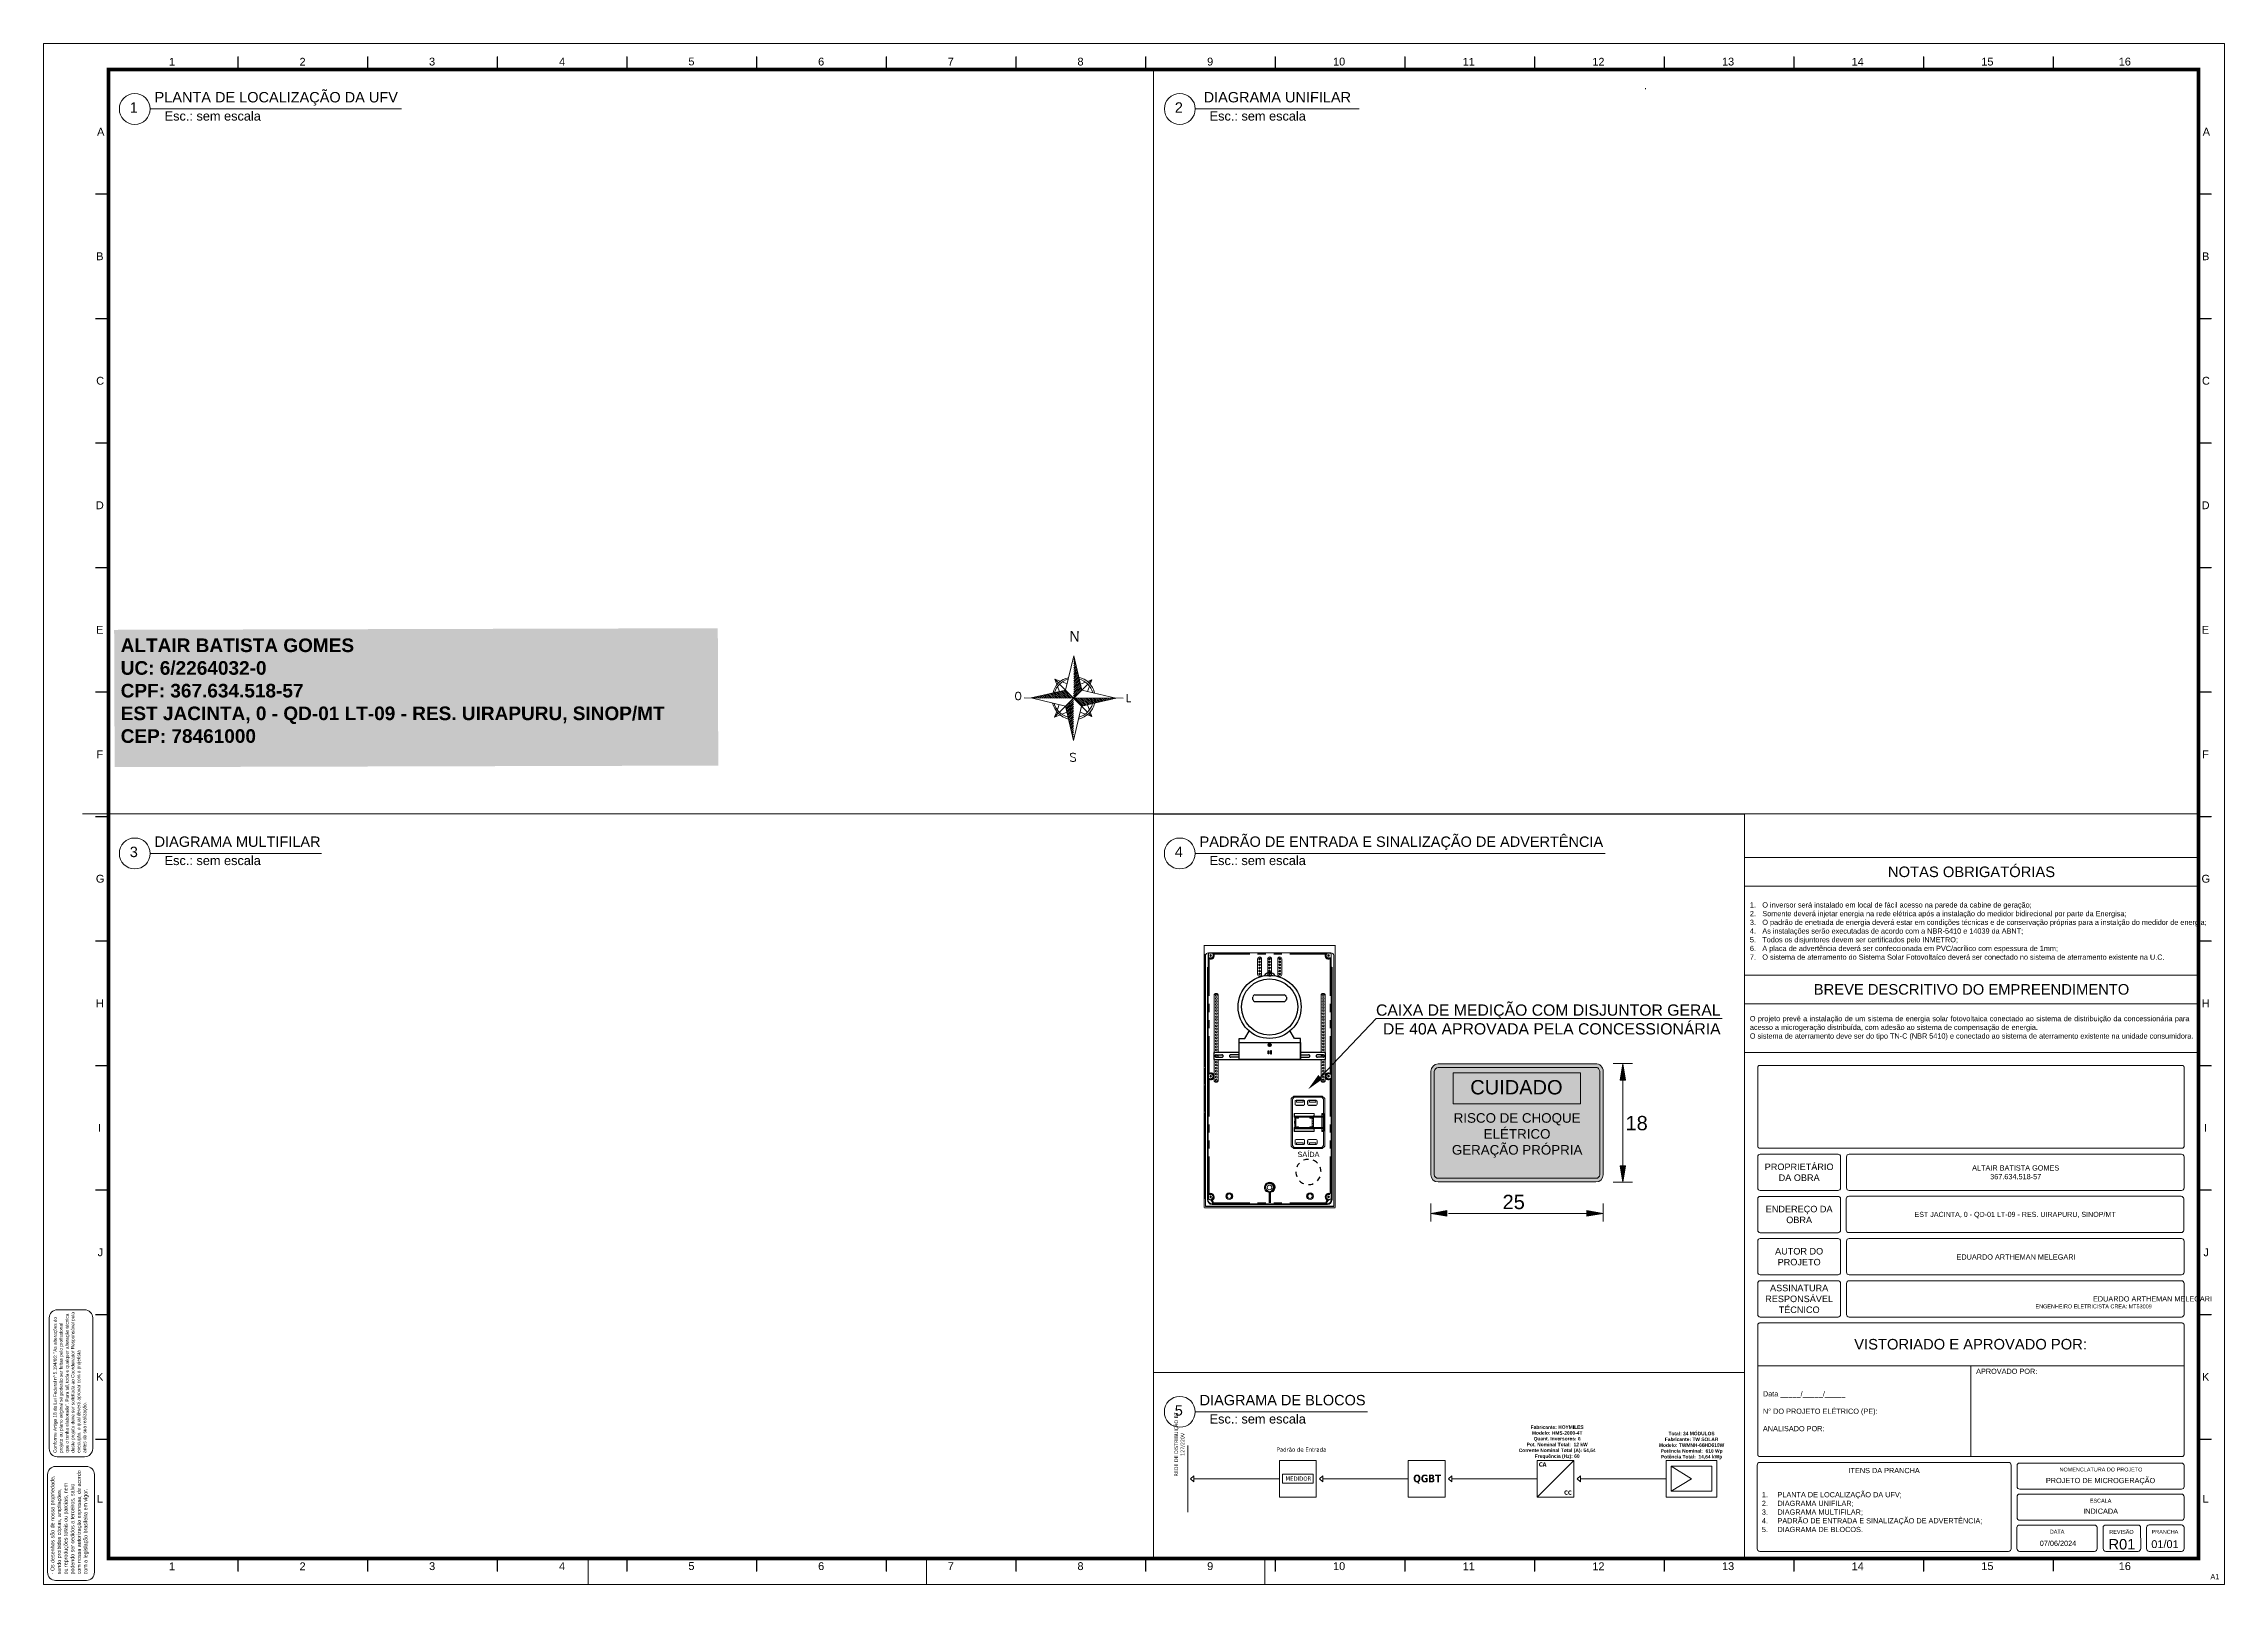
# Paper-space layout 'PROJETO ELÉTRICO (5)' of a CAD drawing. Header units: millimetres. Extents: x 0 to 841, y 0 to 594.
# The model-space entities are those that its viewports show. They can reach past a viewport. Long polylines and large blocks are cut down to what shows.
import ezdxf
from ezdxf.enums import TextEntityAlignment as Align

# ---------------------------------------------------------------- set-up
doc = ezdxf.new("R2010")
doc.units = ezdxf.units.MM
for name, color, linetype, lineweight in [('DESENHO', 7, 'Continuous', 0), ('PADRÃO DE ENTRADA', 7, 'Continuous', 0), ('PRANCHA A1', 7, 'Continuous', 0)]:
    doc.layers.add(name, color=color, linetype=linetype, lineweight=lineweight)
doc.styles.add('Annotative', font='arial.ttf')
doc.styles.add('ARIAL', font='arial.ttf')
doc.styles.add('GOTHICE', font='gothice_.ttf')
doc.styles.add('PDF Arial', font='arial.ttf')
doc.styles.add('PDF ArialMT', font='arial.ttf')
doc.styles.add('PDF TimesNewRomanPSMT', font='arial.ttf')
doc.styles.add('romans', font='romans__.ttf')
doc.styles.get("Standard").update_dxf_attribs({"font": 'arial.ttf'})

psp = doc.layouts.new('PROJETO ELÉTRICO (5)')

# ---------------------------------------------------------------- texts
at = {"layer": 'DESENHO', "lineweight": 0, "insert": (29.72, 364.6), "char_height": 5.2478, "attachment_point": 1}
psp.add_mtext_dynamic_manual_height_columns('\\A1;{\\fArial|b1|i0|c0|p34;\\C251;\\c6710371;ALTAIR BATISTA GOMES\\PUC: 6/2264032-0 \\PCPF: 367.634.518-57\\PEST JACINTA, 0 - QD-01 LT-09 - RES. UIRAPURU, SINOP/MT\\PCEP: 78461000}', width=224.0311, gutter_width=56.07, heights=[135.15], dxfattribs=at)
at = {"layer": 'PRANCHA A1', "lineweight": 0, "style": 'ARIAL'}
for s, height, p in [('1', 4, (34.79, 567.26)), ('Esc.: sem escala', 3.5155, (65.21, 564.21)), ('2', 4, (437.76, 567.26)), ('Esc.: sem escala', 3.5155, (468.17, 564.21)), ('3', 4, (34.79, 280.31)), ('Esc.: sem escala', 3.5155, (65.21, 277.25)), ('4', 4, (437.75, 280.31)), ('Esc.: sem escala', 3.5155, (468.17, 277.25)), ('5', 4, (437.75, 65.06)), ('Esc.: sem escala', 3.5155, (468.17, 62))]:
    psp.add_text(s, height=height, rotation=359.99297, dxfattribs=at).set_placement(p, align=Align.CENTER)
at = {"layer": 'PRANCHA A1', "color": 1, "lineweight": 0, "style": 'GOTHICE'}
psp.add_text('N', height=4.08, rotation=179.84632, dxfattribs=at).set_placement((399.51, 367.45))
at = {"layer": 'PRANCHA A1', "color": 18, "lineweight": 0, "true_color": 0x000000, "style": 'romans'}
for s, height, p in [('O', 2.97, (374.34, 340.92)), ('L', 2.97, (417.26, 340.17)), ('S', 3.27, (395.52, 317.14))]:
    psp.add_text(s, height=height, rotation=359.84632, dxfattribs=at).set_placement(p)
at = {"layer": 'PRANCHA A1', "attachment_point": 4, "style": 'PDF ArialMT'}
for s, insert, char_height in [('1', (48.34, 586.89), 3.02), ('2', (98.68, 586.89), 3.02), ('3', (148.63, 586.93), 3.02), ('4', (198.76, 586.93), 3.02), ('5', (248.63, 586.97), 3.02), ('6', (298.66, 586.93), 3.02), ('7', (348.62, 586.93), 3.02), ('8', (398.66, 586.93), 3.02), ('9', (448.65, 586.93), 3.02), ('10', (497.21, 586.93), 3.017), ('11', (547.2, 586.89), 3.017), ('12', (597.2, 586.89), 3.017), ('13', (647.2, 586.93), 3.017), ('14', (697.19, 586.89), 3.017), ('15', (747.19, 586.93), 3.017), ('16', (800.19, 586.93), 3.017), ('A', (20.62, 559.92), 3.02), ('A', (832.57, 559.92), 3.02), ('B', (20.28, 511.91), 3.02), ('B', (832.28, 511.91), 3.02), ('C', (20.28, 463.91), 3.02), ('C', (832.28, 463.91), 3.02), ('D', (20.15, 415.94), 3.02), ('D', (832.15, 415.94), 3.02), ('E', (20.28, 367.94), 3.02), ('E', (832.24, 367.94), 3.02), ('F', (20.36, 319.93), 3.02), ('F', (832.36, 319.93), 3.02), ('G', (20.15, 271.97), 3.02), ('G', (832.11, 271.97), 3.02), ('H', (20.15, 223.96), 3.02), ('H', (832.15, 223.96), 3.02), ('I', (21, 175.95), 3.02), ('I', (833, 175.95), 3.02), ('J', (20.83, 127.99), 3.02), ('J', (832.83, 127.99), 3.02), ('K', (20.28, 79.98), 3.02), ('K', (832.28, 79.98), 3.02), ('L', (20.53, 32.99), 3.02), ('L', (832.49, 32.99), 3.02), ('1', (48.34, 6.96), 3.02), ('2', (98.68, 6.96), 3.02), ('3', (148.63, 7), 3.02), ('4', (198.76, 7), 3.02), ('5', (248.63, 7.04), 3.02), ('6', (298.66, 7), 3.02), ('7', (348.62, 7), 3.02), ('8', (398.66, 7), 3.02), ('9', (448.65, 7), 3.02), ('10', (497.21, 7), 3.017), ('11', (547.2, 6.96), 3.017), ('12', (597.2, 6.96), 3.017), ('13', (647.2, 7), 3.017), ('14', (697.19, 6.96), 3.017), ('15', (747.19, 7), 3.017), ('16', (800.19, 7), 3.017), ('A1', (835.54, 2.99), 2.012)]:
    psp.add_mtext(s, dxfattribs=dict(at, insert=insert, char_height=char_height))
at = {"layer": 'PRANCHA A1', "lineweight": 0, "char_height": 4.0019, "attachment_point": 1, "rotation": 359.99297, "style": 'ARIAL'}
for s, width, insert in [('PLANTA DE LOCALIZAÇÃO DA UFV', 336.822, (42.8, 575.23)), ('\\pxi-3,l3.38813,t3.38813,4;DIAGRAMA UNIFILAR', 336.822, (445.77, 575.23)), ('DIAGRAMA MULTIFILAR', 66.2425, (42.8, 288.28)), ('PADRÃO DE ENTRADA E SINALIZAÇÃO DE ADVERTÊNCIA', 336.822, (445.76, 288.28)), ('DIAGRAMA DE BLOCOS', 336.822, (445.76, 73.03))]:
    psp.add_mtext_dynamic_manual_height_columns(s, width=width, gutter_width=42.69, heights=[0], dxfattribs=dict(at, insert=insert))
at = {"layer": 'PRANCHA A1', "lineweight": 0, "style": 'PDF ArialMT'}
for s, insert, char_height, width, attachment_point in [('\\pxqc;NOTAS OBRIGATÓRIAS', (655.93, 274.62), 4.0715, 174.9788, 4), ('\\pxi-2,l3,r1.98476,t3.38813,4;1.^IO inversor será instalado em local de fácil acesso na parede da cabine de geração;\\P2.^ISomente deverá injetar energia na rede elétrica após a instalação do medidor bidirecional por parte da Energisa;\\P3.^IO padrão de enetrada de energia deverá estar em condições técnicas e de conservação próprias para a instalção do medidor de energia;\\P4.^IAs instalações serão executadas de acordo com a NBR-5410 e 14039 da ABNT;\\P5.^ITodos os disjuntores devem ser certificados pelo INMETRO;\\P6.^IA placa de advertência deverá ser confeccionada em PVC/acrílico com espessura de 1mm;\\P7.^IO sistema de aterramento do Sistema Solar Fotovoltaíco deverá ser conectado no sistema de aterramento existente na U.C. ', (655.93, 251.82), 2.0116, 174.9788, 4), ('\\pxqc;BREVE DESCRITIVO DO EMPREENDIMENTO', (655.93, 229.31), 4.0715, 174.9788, 4), ('\\pxl1,r1.98476,qj,t3.38813,4;O projeto prevê a instalação de um sistema de energia solar fotovoltaica conectado ao sistema de distribuição da concessionária para acesso a microgeração distribuída, com adesão ao sistema de compensação de energia.\\P\\pr2.79533E-006,t3.38813,4,31;O sistema de aterramento deve ser do tipo TN-C (NBR 5410) e conectado ao sistema de aterramento existente na unidade consumidora.', (655.93, 214.42), 2.0116, 174.9788, 4), ('\\pxqc;PROPRIETÁRIO\\PDA OBRA', (661.26, 158.83), 2.5145, 31.3748, 4), ('\\pxqc;ALTAIR BATISTA GOMES\\P367.634.518-57', (695.2, 158.83), 2.0116, 130.4913, 4), ('\\pxqc;ENDEREÇO DA OBRA', (661.26, 142.56), 2.5145, 31.3748, 4), ('\\pxqc;EST JACINTA, 0 - QD-01 LT-09 - RES. UIRAPURU, SINOP/MT', (695.2, 142.34), 1.96, 130.035, 4), ('\\pxqc;AUTOR DO PROJETO', (661.26, 126.29), 2.5145, 31.3748, 4), ('\\pxqc;EDUARDO ARTHEMAN MELEGARI', (695.5, 126.18), 2.0116, 130.1473, 4), ('\\pxqc;ASSINATURA RESPONSÁVEL TÉCNICO', (661.26, 110.03), 2.5145, 31.3748, 4), ('\\pxqc;VISTORIADO E APROVADO POR:', (660.97, 92.54), 4.0715, 164.1611, 4), ('\\pxl1,r2.79533E-006,qj,t3.38813,4,31;APROVADO POR:', (784.29, 83.13), 2.0116, 82.2142, 2), ('\\pxl1,r2.79533E-006,qj,t3.38813,4,31;Data _____/_____/_____\\P\\PN° DO PROJETO ELÉTRICO (PE):\\P\\PANALISADO POR:', (660.97, 66.73), 2.0116, 82.2152, 4), ('\\pxqc;ITENS DA PRANCHA', (660.77, 43.86), 2.0116, 97.9099, 4), ('\\pxqc;NOMENCLATURA DO PROJETO', (760.96, 44.26), 1.5087, 64.7452, 4), ('\\pxi-3,l3.38813,t3.38813,4;1.^IPLANTA DE LOCALIZAÇÃO DA UFV;\\P2.^IDIAGRAMA UNIFILAR;\\P3.^IDIAGRAMA MULTIFILAR;\\P4.^IPADRÃO DE ENTRADA E SINALIZAÇÃO DE ADVERTÊNCIA;\\P5.^IDIAGRAMA DE BLOCOS.', (661.78, 27.85), 2.0116, 95.903, 4), ('\\pxqc;PROJETO DE MICROGERAÇÃO ', (761.96, 39.72), 2.0116, 62.4203, 4), ('\\pxqc;INDICADA', (761, 28.19), 2.0116, 64.3905, 4), ('\\pxqc;ESCALA', (760.99, 32.24), 1.5087, 64.3905, 4), ('\\pxqc;07/06/2024', (761.92, 15.81), 2.0116, 29.694, 4), ('\\pxqc;DATA', (760.92, 20.32), 1.509, 30.9869, 4), ('\\pxqc;R01', (794.46, 15.44), 4.023, 13.8968, 4), ('\\pxqc;REVISÃO', (794.16, 20.2), 1.5087, 14.1637, 4), ('\\pxqc;01/01', (810.91, 15.49), 3.0174, 14.1933, 4), ('\\pxqc;PRANCHA', (810.91, 20.25), 1.5087, 14.1637, 4)]:
    psp.add_mtext(s, dxfattribs=dict(at, insert=insert, char_height=char_height, width=width, attachment_point=attachment_point))
at = {"layer": 'PRANCHA A1', "lineweight": 0, "attachment_point": 4, "style": 'PDF ArialMT'}
for s, insert, char_height in [('\\pxqc;EDUARDO ARTHEMAN MELEGARI', (790.26, 110.03), 2.0116), ('ENGENHEIRO ELETRICISTA CREA: MT53009', (768.07, 107.14), 1.5087)]:
    psp.add_mtext(s, dxfattribs=dict(at, insert=insert, char_height=char_height))
at = {"layer": 'PRANCHA A1', "attachment_point": 4, "rotation": 90, "style": 'PDF ArialMT'}
for s, insert, char_height in [('Conforme Artigo 18 da Lei Federal nº 5.194/66: "As alterações do', (4.61, 50.67), 1.2907), ('que o tenha elaborado". Para tal, toda e qualquer alteração técnica', (9.22, 50.76), 1.2907), ('deste projeto deve ser solicitada ao Coordenador Responsável pela', (11.42, 50.72), 1.2907), ('projeto ou plano original só poderão ser feitas pelo profissional', (6.89, 50.63), 1.2907), ('execução, o qual deverá aprovar com o projetista', (13.71, 50.72), 1.2907), ('antes da sua realização.', (16, 50.72), 1.2907), ('com nossa autorização expressa, de acordo', (13.84, 3.85), 1.4637), ('- Os desenhos são de nossa propriedade,', (3.63, 3.85), 1.4637), ('sendo proibidos cópias, ampliações,', (6.17, 3.89), 1.4637), ('ou reproduções totais ou parciais, nem', (8.71, 3.85), 1.4637), ('podendo ser cedidos a terceiros, salvo', (11.34, 3.81), 1.4637), ('com a legislação brasileira em vigor.', (16.38, 3.85), 1.4637)]:
    psp.add_mtext(s, dxfattribs=dict(at, insert=insert, char_height=char_height))

msp = doc.modelspace()

# ---------------------------------------------------------------- texts
at = {"layer": 'DESENHO', "lineweight": 0, "insert": (5636.47, -1916.57), "char_height": 1.5509, "attachment_point": 4, "rotation": 90}
msp.add_mtext('\\pxqc;{\\fTahoma|b0|i0|c0|p34;REDE DE DISTRIBUIÇÃO BT\\P127/220V}', dxfattribs=at)
at = {"layer": 'DESENHO', "lineweight": 0, "char_height": 1.4067}
for s, insert, width, attachment_point, style in [('\\pxqc;{\\fArial|b1|i0|c0|p34;Fabricante: HOYMILES\\PModelo: HMS-2000-4T\\PQuant. Inversores: 6\\PPot. Nominal Total:  12 kW\\PCorrente Nominal Total (A): 54,54 \\PFrequência (Hz): 60}', (5766.8, -1909.47), 44.7411, 7, 'PDF Arial'), ('\\pxqc,t12;{\\fArial|b1|i0|c0|p34;\\C0;Total: 24 MÓDULOS \\P\\ptz;Fabricante: TW SOLAR\\PModelo: TWMNH-66HD610W\\PPotência Nominal:  610 Wp\\PPotência Total:  14,64 kWp}', (5863.04, -1909.72), 39.0202, 9, 'Annotative')]:
    msp.add_mtext(s, dxfattribs=dict(at, insert=insert, width=width, attachment_point=attachment_point, style=style))
at = {"layer": 'DESENHO', "lineweight": 0, "attachment_point": 4}
for s, insert, char_height in [('{\\fTahoma|b0|i0|c0|p34;Padrão de Entrada}', (5675.72, -1905.73), 1.7486), ('{\\fTahoma|b1|i0|c0|p34;CA}', (5781.74, -1911.7), 1.7486), ('{\\fTahoma|b0|i0|c0|p34;MEDIDOR}', (5679.31, -1917.47), 1.7486), ('{\\fTahoma|b1|i0|c0|p34;QGBT}', (5730.96, -1917.69), 3.0791), ('{\\fTahoma|b1|i0|c0|p34;CC}', (5791.99, -1923.12), 1.7486)]:
    msp.add_mtext(s, dxfattribs=dict(at, insert=insert, char_height=char_height))
at = {"layer": 'PADRÃO DE ENTRADA', "color": 7, "lineweight": 0, "insert": (5185.06, -1915.32), "char_height": 3.2603, "attachment_point": 9, "style": 'PDF Arial'}
msp.add_mtext('CAIXA DE MEDIÇÃO COM DISJUNTOR GERAL\\P DE 40A APROVADA PELA CONCESSIONÁRIA', dxfattribs=at)
at = {"layer": 'PADRÃO DE ENTRADA', "lineweight": 0, "attachment_point": 1}
for s, width, heights, insert, char_height, style in [('\\pxqc;{\\C2;\\c2092017;CUIDADO}', 36.6536, [1.57], (5107.66, -1928.45), 4.1466, 'PDF Arial'), ('\\pxqc;{\\H0.66667x;\\C256;\\c0;RISCO DE CHOQUE\\PELÉTRICO\\PGERAÇÃO PRÓPRIA\\H1.5x; }', 47.4759, [18.6], (5102.45, -1938.03), 4.1466, 'PDF Arial'), ('\\pxql;18', 67.37, [0], (5157.54, -1938.82), 4.147, 'ARIAL'), ('\\pxql;25', 67.37, [0], (5121.98, -1961.63), 4.147, 'ARIAL')]:
    msp.add_mtext_dynamic_manual_height_columns(s, width=width, gutter_width=198.67, heights=heights, dxfattribs=dict(at, insert=insert, char_height=char_height, style=style))
at = {"layer": 'PADRÃO DE ENTRADA', "insert": (5062.64, -1949.95), "char_height": 1.519, "attachment_point": 4, "style": 'PDF TimesNewRomanPSMT'}
msp.add_mtext('SAÍDA', dxfattribs=at)

# ---------------------------------------------------------------- blocks, each defined once
blk = doc.blocks.new('*X6')
at = {"color": 0}
for p, q in [((0.003, 0.586), (0.005, 0.588)), ((0.003, 0.56), (0.01, 0.567)), ((0.003, 0.533), (0.015, 0.545)), ((0.003, 0.507), (0.02, 0.524)), ((0.003, 0.48), (0.025, 0.502)), ((0.003, 0.454), (0.03, 0.481)), ((0.003, 0.427), (0.035, 0.459)), ((0.003, 0.4), (0.04, 0.438)), ((0.003, 0.374), (0.045, 0.416)), ((0.003, 0.347), (0.05, 0.395)), ((0.003, 0.321), (0.055, 0.373)), ((0.003, 0.294), (0.06, 0.352)), ((0.003, 0.268), (0.065, 0.33)), ((0.003, 0.241), (0.07, 0.309)), ((0.003, 0.215), (0.075, 0.287)), ((0.003, 0.188), (0.08, 0.266)), ((0.003, 0.162), (0.085, 0.244)), ((0.003, 0.135), (0.09, 0.223)), ((0.003, 0.109), (0.095, 0.201)), ((0.003, 0.082), (0.1, 0.18)), ((0.003, 0.056), (0.105, 0.158)), ((0.003, 0.029), (0.11, 0.137)), ((0.003, 0.003), (0.115, 0.115))]:
    blk.add_line(p, q, dxfattribs=at)

# ---------------------------------------------------------------- hatches: boundary and pattern name
at = {"layer": 'PADRÃO DE ENTRADA', "lineweight": 0}
h = msp.add_hatch(color=256, dxfattribs=at)
h.dxf.hatch_style = 1
edge = h.paths.add_edge_path()
edge.add_arc((5148.92, -1925.94), 2.19, 1.5279, 91.5282)
edge.add_line((5148.86, -1923.75), (5103.31, -1923.75))
edge.add_arc((5103.58, -1926.15), 2.42, 96.3973, 173.6024)
edge.add_line((5101.18, -1925.88), (5101.18, -1955.83))
edge.add_arc((5103.34, -1955.73), 2.16, 182.4237, 270.2616)
edge.add_line((5103.35, -1957.9), (5148.98, -1957.9))
edge.add_arc((5149, -1955.78), 2.12, 269.6245, 358.8061)
edge.add_line((5151.11, -1955.83), (5151.11, -1925.88))
at = {"layer": 'PADRÃO DE ENTRADA', "lineweight": 0, "true_color": 0xf1eb1f}
h = msp.add_hatch(color=2, dxfattribs=at)
h.dxf.hatch_style = 1
edge = h.paths.add_edge_path()
edge.add_arc((5148.92, -1925.94), 1.15, 2.1054, 92.1058)
edge.add_line((5148.88, -1924.78), (5103.38, -1924.78))
edge.add_arc((5103.58, -1926.15), 1.38, 98.4711, 171.5285)
edge.add_line((5102.22, -1925.94), (5102.22, -1955.8))
edge.add_arc((5103.34, -1955.73), 1.13, 183.3575, 270.3624)
edge.add_line((5103.35, -1956.86), (5148.99, -1956.86))
edge.add_arc((5149, -1955.78), 1.08, 269.4744, 358.3289)
edge.add_line((5150.08, -1955.81), (5150.08, -1925.89))
at = {"layer": 'PADRÃO DE ENTRADA', "lineweight": 0, "true_color": 0x000000}
h = msp.add_hatch(color=18, dxfattribs=at)
h.dxf.hatch_style = 1
h.paths.add_polyline_path([(5144.51, -1926.34), (5107.66, -1926.34), (5107.66, -1935.32), (5144.51, -1935.32)])

# ---------------------------------------------------------------- linework, layer by layer
at = {"layer": 'DESENHO'}
for p, q in [((5639.8, -1930.99), (5639.8, -1904.11)), ((5781.08, -1924.95), (5795.98, -1910.05)), ((5835.32, -1912.43), (5843.5, -1917.5)), ((5640.94, -1917.5), (5642.28, -1916.32)), ((5642.28, -1916.32), (5642.28, -1918.68)), ((5693.06, -1917.5), (5694.41, -1916.32)), ((5694.41, -1916.32), (5694.41, -1918.68)), ((5745.18, -1917.5), (5746.53, -1916.32)), ((5746.53, -1916.32), (5746.53, -1918.68)), ((5797.31, -1917.5), (5798.65, -1916.32)), ((5798.65, -1916.32), (5798.65, -1918.68)), ((5640.94, -1917.5), (5642.28, -1918.68)), ((5676.84, -1917.5), (5642.28, -1917.5)), ((5693.06, -1917.5), (5694.41, -1918.68)), ((5728.96, -1917.5), (5694.41, -1917.5)), ((5745.18, -1917.5), (5746.53, -1918.68)), ((5781.08, -1917.5), (5746.53, -1917.5)), ((5797.31, -1917.5), (5798.65, -1918.68)), ((5833.21, -1917.5), (5798.65, -1917.5)), ((5843.5, -1917.5), (5835.32, -1922.57))]:
    msp.add_line(p, q, dxfattribs=at)
for points in [[(5676.84, -1910.05), (5691.73, -1910.05), (5691.73, -1924.95), (5676.84, -1924.95)], [(5728.96, -1910.05), (5743.85, -1910.05), (5743.85, -1924.95), (5728.96, -1924.95)], [(5781.08, -1910.05), (5795.98, -1910.05), (5795.98, -1924.95), (5781.08, -1924.95)], [(5833.21, -1910.05), (5853.8, -1910.05), (5853.8, -1924.95), (5833.21, -1924.95)], [(5835.32, -1912.43), (5851.68, -1912.43), (5851.68, -1922.57), (5835.32, -1922.57)], [(5678.09, -1915.69), (5690.48, -1915.69), (5690.48, -1919.31), (5678.09, -1919.31)]]:
    msp.add_lwpolyline(points, close=True, dxfattribs=at)
at = {"layer": 'PADRÃO DE ENTRADA', "lineweight": 0}
for p, q in [((5069.27, -1927.58), (5085.42, -1910.65)), ((5085.42, -1910.65), (5185.53, -1910.65))]:
    msp.add_line(p, q, dxfattribs=at)
at = {"layer": 'PADRÃO DE ENTRADA', "lineweight": 15}
for points in [[(5035.64, -1889.43, 0.414215), (5035.7, -1889.49, 0.414215), (5035.64, -1889.55)], [(5072.22, -1891.7), (5037.04, -1891.7, 0.414213), (5036.84, -1891.94)], [(5037.19, -1928), (5037.08, -1928), (5036.96, -1928), (5036.88, -1928.08), (5036.88, -1928.19), (5036.88, -1926.53), (5036.88, -1926.65), (5036.96, -1926.72), (5037.08, -1926.76), (5037.19, -1926.72, -1.671857), (5037.18, -1927.97)], [(5061.83, -1940.33, 0.011486), (5061.83, -1940.67, 0.011486), (5061.83, -1941)], [(5062.2, -1941, 0.011486), (5062.21, -1940.67, 0.011486), (5062.2, -1940.33)], [(5066.89, -1940.33, 0.011486), (5066.88, -1940.67, 0.011486), (5066.89, -1941)], [(5067.26, -1941, 0.011486), (5067.27, -1940.67, 0.011486), (5067.26, -1940.33)], [(5037.04, -1962.87), (5036.92, -1962.79), (5036.88, -1962.67), (5036.88, -1961.4), (5036.88, -1961.52), (5036.96, -1961.59), (5037.08, -1961.63), (5037.19, -1961.59, -1.055241), (5037.79, -1962.88)], [(5072.64, -1963.03, -0.414101), (5071.25, -1964.41), (5037.97, -1964.41)]]:
    msp.add_lwpolyline(points, format="xyb", dxfattribs=at)
for points in [[(5035.65, -1889.58), (5035.65, -1965.3)], [(5035.73, -1889.5), (5073.53, -1889.5)], [(5073.57, -1965.3), (5073.57, -1889.58), (5073.57, -1965.3)], [(5073.57, -1889.58), (5073.57, -1965.3)], [(5035.65, -1924.52), (5035.92, -1924.49), (5035.92, -1892.13), (5035.65, -1892.13)], [(5036.03, -1892.55), (5036.03, -1964.99)], [(5036.03, -1892.55), (5036.03, -1892.55)], [(5036.07, -1892.28), (5036.07, -1964.95)], [(5036.81, -1891.9), (5036.81, -1896.03)], [(5037.19, -1893.13), (5037.08, -1893.09), (5036.96, -1893.13), (5036.88, -1893.21), (5036.88, -1893.32), (5036.88, -1891.97)], [(5072.33, -1891.66), (5036.92, -1891.66)], [(5037.08, -1891.74), (5038.35, -1891.74), (5038.24, -1891.78), (5038.16, -1891.86), (5038.12, -1891.97), (5038.16, -1892.09)], [(5071.1, -1892.09), (5071.1, -1891.97), (5071.1, -1891.86), (5071.02, -1891.78), (5070.9, -1891.74), (5072.14, -1891.74)], [(5072.37, -1891.97), (5072.37, -1893.32), (5072.33, -1893.21), (5072.25, -1893.13), (5072.14, -1893.09), (5072.02, -1893.13)], [(5072.41, -1896.03), (5072.41, -1891.9)], [(5073.14, -1892.28), (5073.14, -1964.95), (5073.18, -1964.99), (5073.18, -1892.55)], [(5051.13, -1897.92), (5051.13, -1893.44)], [(5052.25, -1893.44), (5052.25, -1897.92)], [(5054.07, -1897.92), (5054.07, -1893.44)], [(5055.15, -1893.44), (5055.15, -1897.92)], [(5057, -1897.92), (5057, -1893.44)], [(5058.08, -1893.44), (5058.08, -1897.92)], [(5036.61, -1895.83), (5036.58, -1895.8), (5036.58, -1963.06)], [(5036.96, -1962.94), (5036.85, -1962.87), (5036.81, -1962.71), (5036.81, -1963.06), (5036.81, -1896.03), (5036.61, -1895.83), (5036.61, -1963.06)], [(5036.81, -1896.03), (5036.81, -1896.03)], [(5072.64, -1895.83), (5072.64, -1895.8), (5072.64, -1963.06), (5072.64, -1895.83), (5072.41, -1896.03), (5072.41, -1963.06)], [(5038.58, -1920.47), (5038.58, -1904.02), (5038.54, -1904.02), (5038.54, -1920.47)], [(5039.7, -1920.47), (5039.7, -1904.02), (5039.74, -1904.02), (5039.74, -1920.47)], [(5069.51, -1904.02), (5069.51, -1904.02)], [(5070.67, -1904.02), (5070.67, -1904.02)], [(5039.7, -1921.16), (5039.7, -1921.86)], [(5039.74, -1921.16), (5039.74, -1921.86)], [(5038.54, -1922.55), (5038.54, -1928.54), (5038.58, -1928.54), (5038.58, -1922.55)], [(5039.74, -1922.55), (5039.74, -1928.54), (5039.7, -1928.54), (5039.7, -1922.55)], [(5035.65, -1925.06), (5035.92, -1925.1), (5035.92, -1929.51), (5035.65, -1929.51)], [(5072.02, -1926.72), (5072.14, -1926.76), (5072.25, -1926.72), (5072.33, -1926.65), (5072.37, -1926.53), (5072.37, -1928.19), (5072.33, -1928.08), (5072.25, -1928), (5072.14, -1928), (5072.02, -1928)], [(5035.65, -1930.05), (5035.92, -1930.08), (5035.92, -1937.5)], [(5061.71, -1933.44), (5061.17, -1933.98), (5061.71, -1933.41)], [(5061.17, -1947.42), (5061.17, -1933.98), (5061.17, -1947.42)], [(5061.6, -1933.1), (5069.78, -1933.1), (5069.78, -1933.13), (5061.6, -1933.13)], [(5069.67, -1933.44), (5061.71, -1933.44), (5061.71, -1933.41), (5069.67, -1933.41)], [(5061.94, -1935.45), (5061.94, -1934.6), (5061.94, -1935.45)], [(5064.26, -1934.33), (5064.26, -1934.8), (5062.41, -1934.8), (5062.41, -1934.33)], [(5064.72, -1935.45), (5064.72, -1934.6), (5064.72, -1935.45)], [(5067.93, -1934.33), (5067.93, -1934.8), (5066.08, -1934.8), (5066.08, -1934.33)], [(5070.48, -1942.87), (5070.52, -1942.87), (5070.21, -1942.87), (5070.21, -1942.9), (5070.09, -1942.9), (5069.67, -1943.33), (5070.21, -1943.33), (5070.21, -1947.42), (5070.21, -1943.17), (5070.52, -1943.17), (5070.52, -1947.54), (5070.52, -1947.58), (5070.52, -1933.83), (5070.52, -1938.23), (5070.21, -1938.23), (5070.21, -1933.98), (5070.21, -1938.08), (5069.67, -1938.08)], [(5069.78, -1933.13), (5070.52, -1933.83), (5069.78, -1933.1)], [(5035.65, -1962.75), (5035.92, -1962.71), (5035.92, -1937.92)], [(5061.67, -1938.77), (5061.67, -1938.08), (5067.5, -1938.08), (5067.5, -1938.77)], [(5067.43, -1938.66), (5067.43, -1938.15), (5061.75, -1938.15), (5061.75, -1938.66)], [(5067.5, -1938.93), (5069.67, -1938.93), (5069.67, -1938.08), (5070.09, -1938.5), (5070.21, -1938.5), (5070.21, -1938.54), (5070.52, -1938.54), (5070.48, -1938.54)], [(5070.13, -1938.54), (5070.48, -1938.54), (5070.48, -1938.69), (5070.13, -1938.69), (5070.13, -1938.54), (5070.09, -1938.5), (5070.09, -1938.93), (5070.09, -1938.97), (5070.09, -1939.16), (5070.09, -1939.2), (5070.09, -1942.21), (5070.09, -1942.25), (5070.09, -1942.48), (5070.09, -1942.9), (5070.13, -1942.87), (5070.13, -1942.71), (5070.13, -1938.69)], [(5061.71, -1938.73), (5061.67, -1938.77), (5061.67, -1939.2), (5061.71, -1939.16), (5061.91, -1939.16), (5062.21, -1939.16), (5062.48, -1939.16), (5062.87, -1939.16), (5066.31, -1939.16), (5066.65, -1939.16), (5066.96, -1939.16), (5067.23, -1939.16), (5067.43, -1939.16), (5067.43, -1938.97), (5067.5, -1938.93), (5067.5, -1938.77), (5067.43, -1938.73)], [(5061.67, -1939.2), (5061.87, -1939.2), (5061.91, -1939.16), (5061.87, -1940.36), (5062.21, -1940.36), (5062.21, -1939.16), (5062.21, -1939.2), (5062.45, -1939.2), (5062.48, -1939.16), (5062.45, -1939.47), (5062.91, -1939.47), (5062.87, -1939.16), (5062.91, -1939.2), (5066.27, -1939.2), (5066.31, -1939.16), (5066.27, -1939.47), (5066.69, -1939.47)], [(5061.87, -1939.2), (5061.87, -1942.21), (5061.91, -1942.25), (5061.87, -1941.05), (5062.21, -1941.05), (5062.21, -1942.25), (5062.21, -1942.21), (5062.45, -1942.21), (5062.48, -1942.25), (5062.45, -1941.94), (5062.91, -1941.94), (5062.87, -1942.25), (5062.91, -1942.21), (5066.27, -1942.21), (5066.31, -1942.25), (5066.27, -1941.94), (5066.69, -1941.94), (5066.65, -1942.25), (5066.69, -1942.21), (5066.93, -1942.21), (5066.96, -1942.25), (5066.93, -1941.05), (5067.27, -1941.05), (5067.23, -1942.25), (5067.27, -1942.21), (5069.67, -1942.21), (5069.67, -1939.2), (5067.27, -1939.2), (5067.23, -1939.16), (5067.27, -1940.36), (5066.93, -1940.36), (5066.96, -1939.16), (5066.93, -1939.2), (5066.69, -1939.2)], [(5062.21, -1942.21), (5062.21, -1939.2)], [(5062.45, -1939.47), (5062.45, -1939.2)], [(5062.91, -1939.2), (5062.91, -1939.47)], [(5066.27, -1939.47), (5066.27, -1939.2)], [(5066.93, -1942.21), (5066.93, -1939.2)], [(5067.27, -1939.2), (5067.27, -1942.21)], [(5067.43, -1938.97), (5070.09, -1938.97)], [(5067.43, -1939.16), (5070.09, -1939.16)], [(5070.13, -1942.71), (5070.48, -1942.71), (5070.48, -1938.69)], [(5062.45, -1942.21), (5062.45, -1941.94)], [(5062.91, -1941.94), (5062.91, -1942.21)], [(5066.27, -1942.21), (5066.27, -1941.94)], [(5066.69, -1941.94), (5066.69, -1942.21)], [(5070.09, -1942.48), (5067.43, -1942.48), (5067.43, -1942.25), (5067.23, -1942.25), (5066.96, -1942.25), (5066.65, -1942.25), (5066.31, -1942.25), (5062.87, -1942.25), (5062.48, -1942.25), (5062.21, -1942.25), (5061.91, -1942.25), (5061.71, -1942.25), (5061.67, -1942.21), (5061.67, -1942.63), (5061.71, -1942.67)], [(5061.67, -1942.21), (5061.87, -1942.21)], [(5067.5, -1942.63), (5067.5, -1943.33), (5061.67, -1943.33), (5061.67, -1942.63)], [(5061.75, -1942.75), (5061.75, -1943.25), (5061.75, -1942.52), (5067.43, -1942.52), (5067.43, -1943.25), (5067.43, -1942.75)], [(5067.43, -1943.25), (5061.75, -1943.25), (5067.43, -1943.25)], [(5067.43, -1942.25), (5070.09, -1942.25)], [(5067.43, -1942.67), (5067.5, -1942.63), (5067.5, -1942.48)], [(5069.67, -1943.33), (5069.67, -1942.48)], [(5070.48, -1942.71), (5070.48, -1942.87), (5070.13, -1942.87)], [(5062.25, -1945.65), (5062.25, -1945.65)], [(5068.08, -1945.65), (5065.88, -1945.65), (5068.08, -1945.65)], [(5061.71, -1947.96), (5061.17, -1947.42), (5061.71, -1947.96)], [(5061.94, -1945.95), (5061.94, -1945.95)], [(5061.94, -1946.8), (5061.94, -1945.95), (5061.94, -1946.8)], [(5062.41, -1947.07), (5062.41, -1946.61), (5064.26, -1946.61), (5064.26, -1947.07)], [(5064.72, -1945.95), (5064.72, -1945.95)], [(5064.72, -1946.8), (5064.72, -1946.8)], [(5065.88, -1947.07), (5065.88, -1947.07)], [(5066.08, -1947.07), (5066.08, -1946.61), (5067.93, -1946.61), (5067.93, -1947.07)], [(5068.08, -1947.07), (5068.08, -1947.07)], [(5070.21, -1947.42), (5069.67, -1947.96), (5070.21, -1947.42)], [(5060.86, -1947.54), (5061.6, -1948.27), (5060.86, -1947.58)], [(5070.52, -1947.58), (5069.78, -1948.27), (5061.6, -1948.27)], [(5061.71, -1947.96), (5069.67, -1947.96), (5061.71, -1947.96)], [(5069.78, -1948.27), (5070.52, -1947.54)], [(5053.6, -1960.67), (5053.95, -1960.78), (5054.3, -1960.82), (5054.3, -1960.78), (5054.49, -1960.63), (5054.49, -1960.97)], [(5054.3, -1960.86), (5054.45, -1960.97), (5054.76, -1960.97), (5054.92, -1960.86)], [(5054.45, -1960.97), (5054.49, -1960.97), (5054.76, -1960.97), (5054.76, -1960.63), (5054.92, -1960.78), (5054.92, -1960.82), (5055.3, -1960.78), (5055.65, -1960.67)], [(5037.81, -1962.91), (5037.73, -1962.98), (5037.7, -1963.06), (5037.7, -1963.18), (5037.73, -1963.29)], [(5071.4, -1962.91), (5071.48, -1962.98), (5071.56, -1963.06), (5071.56, -1963.18), (5071.48, -1963.29)], [(5035.73, -1965.38), (5073.53, -1965.38)], [(5073.14, -1964.95), (5036.07, -1964.95), (5036.03, -1964.99), (5073.18, -1964.99)], [(5071.13, -1964.06), (5071.06, -1964.18), (5070.94, -1964.22), (5071.25, -1964.22), (5037.97, -1964.22), (5038.31, -1964.22), (5038.16, -1964.18), (5038.08, -1964.06)], [(5071.29, -1964.45), (5037.97, -1964.45)]]:
    msp.add_lwpolyline(points, dxfattribs=at)
for points in [[(5036.9, -1891.65, 0.414213), (5036.03, -1892.51, -0.414213)], [(5038.95, -1922.52, 0.467696), (5039.33, -1922.52, -0.416518)], [(5069.88, -1922.52, 0.467696), (5070.26, -1922.52, -0.416518)], [(5062.23, -1934.28, 0.414101), (5061.94, -1934.57, -0.414101)], [(5065.86, -1934.28, 0.414101), (5065.57, -1934.57, -0.414101)], [(5068.35, -1934.57, 0.414101), (5068.06, -1934.28, -0.414101)], [(5061.94, -1935.42, 0.414101), (5062.23, -1935.71, -0.414101)], [(5065.57, -1935.42, 0.414101), (5065.86, -1935.71, -0.414101)], [(5068.06, -1935.71, 0.414101), (5068.35, -1935.42, -0.414101)], [(5062.23, -1945.63, 0.414101), (5061.94, -1945.92, -0.414101)], [(5065.86, -1945.63, 0.414101), (5065.57, -1945.92, -0.414101)], [(5068.35, -1945.92, 0.414101), (5068.06, -1945.63, -0.414101)], [(5061.94, -1946.77, 0.414101), (5062.23, -1947.06, -0.414101)], [(5065.57, -1946.77, 0.414101), (5065.86, -1947.06, -0.414101)], [(5068.06, -1947.06, 0.414101), (5068.35, -1946.77, -0.414101)], [(5036.57, -1963.03, 0.414101), (5037.94, -1964.4, -0.414101)], [(5036.76, -1963.03, 0.41421), (5037.94, -1964.2, -0.41421)], [(5071.23, -1964.2, 0.41421), (5072.41, -1963.03, -0.41421)]]:
    msp.add_lwpolyline(points, format="xyb", close=True, dxfattribs=at)
at = {"layer": 'PADRÃO DE ENTRADA', "lineweight": 0}
for points in [[(5036.88, -1891.97), (5036.81, -1891.9)], [(5037.19, -1893.13), (5037.19, -1893.25), (5037.15, -1893.25), (5037.12, -1893.21), (5037.08, -1893.21), (5037.04, -1893.25), (5037, -1893.25), (5036.96, -1893.29), (5036.92, -1893.32), (5036.92, -1893.36), (5036.88, -1893.4), (5036.88, -1893.44), (5037.12, -1893.44), (5037.12, -1904.14)], [(5036.88, -1904.14), (5036.88, -1893.44), (5036.88, -1893.32)], [(5037.04, -1891.7), (5037.08, -1891.74)], [(5048.82, -1892.01), (5038.47, -1892.01), (5038.47, -1891.78), (5038.43, -1891.78), (5038.39, -1891.78), (5038.35, -1891.82), (5038.31, -1891.82), (5038.27, -1891.86), (5038.27, -1891.9), (5038.24, -1891.93), (5038.24, -1891.97), (5038.24, -1892.01), (5038.24, -1892.05), (5038.27, -1892.09), (5038.16, -1892.09)], [(5038.35, -1891.74), (5038.47, -1891.78), (5048.82, -1891.78)], [(5051.13, -1891.78), (5053.45, -1891.78)], [(5053.45, -1892.01), (5051.13, -1892.01)], [(5055.77, -1891.78), (5058.08, -1891.78)], [(5058.08, -1892.01), (5055.77, -1892.01)], [(5060.4, -1891.78), (5070.75, -1891.78), (5070.9, -1891.74)], [(5072.1, -1904.14), (5072.1, -1893.44), (5072.33, -1893.44), (5072.33, -1893.4), (5072.33, -1893.36), (5072.29, -1893.32), (5072.29, -1893.29), (5072.25, -1893.29), (5072.22, -1893.25), (5072.18, -1893.25), (5072.14, -1893.21), (5072.1, -1893.21), (5072.06, -1893.25), (5072.02, -1893.25), (5072.02, -1893.13)], [(5072.14, -1891.74), (5072.22, -1891.7)], [(5072.37, -1893.32), (5072.33, -1893.44), (5072.33, -1904.14)], [(5072.41, -1891.9), (5072.37, -1891.97)], [(5036.88, -1908.77), (5036.88, -1906.45)], [(5037.12, -1906.45), (5037.12, -1908.77)], [(5072.1, -1908.77), (5072.1, -1906.45)], [(5072.33, -1906.45), (5072.33, -1908.77)], [(5036.88, -1913.4), (5036.88, -1911.09)], [(5037.12, -1911.09), (5037.12, -1913.4)], [(5072.1, -1913.4), (5072.1, -1911.09)], [(5072.33, -1911.09), (5072.33, -1913.4)], [(5036.88, -1926.53), (5036.88, -1926.42), (5036.88, -1915.72)], [(5037.12, -1915.72), (5037.12, -1926.42), (5036.88, -1926.42), (5036.88, -1926.45), (5036.92, -1926.49), (5036.92, -1926.53), (5036.96, -1926.57), (5037, -1926.61), (5037.04, -1926.61), (5037.08, -1926.61), (5037.12, -1926.61), (5037.15, -1926.61), (5037.19, -1926.61), (5037.19, -1926.72)], [(5072.02, -1926.72), (5072.02, -1926.61), (5072.06, -1926.61), (5072.1, -1926.61), (5072.14, -1926.61), (5072.18, -1926.61), (5072.22, -1926.61), (5072.25, -1926.57), (5072.29, -1926.57), (5072.29, -1926.53), (5072.33, -1926.49), (5072.33, -1926.45), (5072.33, -1926.42), (5072.1, -1926.42), (5072.1, -1915.72)], [(5072.33, -1915.72), (5072.33, -1926.42), (5072.37, -1926.53)], [(5037.19, -1928), (5037.19, -1928.12), (5037.15, -1928.12), (5037.12, -1928.12), (5037.08, -1928.12), (5037.04, -1928.12), (5037, -1928.12), (5036.96, -1928.15), (5036.96, -1928.19), (5036.92, -1928.19), (5036.92, -1928.23), (5036.88, -1928.27), (5036.88, -1928.31), (5037.12, -1928.31), (5037.12, -1939)], [(5036.88, -1939), (5036.88, -1928.31), (5036.88, -1928.19)], [(5072.37, -1928.19), (5072.33, -1928.31), (5072.33, -1939)], [(5036.88, -1943.64), (5036.88, -1941.32)], [(5037.12, -1941.32), (5037.12, -1943.64)], [(5072.1, -1943.64), (5072.1, -1941.32)], [(5072.33, -1941.32), (5072.33, -1943.64)], [(5036.88, -1948.27), (5036.88, -1945.95)], [(5037.12, -1945.95), (5037.12, -1948.27)], [(5072.1, -1948.27), (5072.1, -1945.95)], [(5072.33, -1945.95), (5072.33, -1948.27)], [(5036.88, -1961.4), (5036.88, -1961.28), (5036.88, -1950.59)], [(5037.12, -1950.59), (5037.12, -1961.28), (5036.88, -1961.28), (5036.88, -1961.32), (5036.92, -1961.36), (5036.92, -1961.4), (5036.96, -1961.44), (5036.96, -1961.48), (5037, -1961.48), (5037.04, -1961.48), (5037.08, -1961.52), (5037.12, -1961.52), (5037.15, -1961.52), (5037.19, -1961.48), (5037.19, -1961.59)], [(5072.33, -1950.59), (5072.33, -1961.28)], [(5036.58, -1963.06), (5036.61, -1963.06)], [(5036.81, -1962.71), (5036.88, -1962.67)], [(5036.81, -1963.06), (5036.81, -1963.06)], [(5037.04, -1962.87), (5037.04, -1962.91), (5036.96, -1962.94)], [(5038.08, -1964.06), (5038.16, -1963.95), (5038.2, -1963.99), (5038.2, -1964.03), (5038.24, -1964.06), (5038.27, -1964.1), (5038.31, -1964.1), (5038.35, -1964.14), (5038.39, -1964.14), (5038.39, -1963.91), (5038.35, -1963.91), (5038.31, -1963.95), (5038.27, -1963.95), (5038.24, -1963.95), (5038.2, -1963.95), (5038.16, -1963.95), (5038.08, -1963.75), (5037.97, -1963.52), (5037.81, -1963.33), (5037.73, -1963.29)], [(5060.4, -1963.91), (5070.86, -1963.91), (5070.9, -1963.91), (5070.94, -1963.95), (5070.98, -1963.95), (5071.02, -1963.95), (5071.06, -1963.95), (5071.06, -1963.99), (5071.02, -1964.03), (5071.02, -1964.06), (5070.98, -1964.1), (5070.94, -1964.1), (5070.9, -1964.14), (5070.86, -1964.14), (5070.86, -1963.91), (5070.94, -1963.64), (5071.06, -1963.41), (5071.25, -1963.18), (5071.25, -1963.21), (5071.29, -1963.25), (5071.33, -1963.25), (5071.37, -1963.29), (5071.4, -1963.33), (5071.44, -1963.29), (5071.44, -1963.25), (5071.44, -1963.21), (5071.44, -1963.18), (5071.44, -1963.14), (5071.44, -1963.1), (5071.4, -1963.06), (5071.4, -1963.02), (5071.37, -1963.02), (5071.33, -1962.98), (5071.4, -1962.91)], [(5071.48, -1963.29), (5071.4, -1963.33), (5071.25, -1963.52), (5071.13, -1963.75), (5071.06, -1963.95), (5071.13, -1964.06)], [(5037.97, -1964.22), (5037.97, -1964.22)], [(5037.97, -1964.41), (5037.97, -1964.45)], [(5038.31, -1964.22), (5038.39, -1964.14), (5048.82, -1964.14)], [(5051.13, -1963.91), (5053.45, -1963.91)], [(5053.45, -1964.14), (5051.13, -1964.14)], [(5055.77, -1963.91), (5058.08, -1963.91)], [(5058.08, -1964.14), (5055.77, -1964.14)], [(5060.4, -1964.14), (5070.86, -1964.14), (5070.94, -1964.22)], [(5071.25, -1964.22), (5071.25, -1964.22)], [(5071.29, -1964.45), (5071.25, -1964.41)]]:
    msp.add_lwpolyline(points, dxfattribs=at)
for points in [[(5038.27, -1892.09), (5038.31, -1892.09), (5038.31, -1892.05), (5038.35, -1892.05), (5038.39, -1892.05), (5038.43, -1892.01), (5038.47, -1892.01, -0.724436), (5037.12, -1893.44), (5037.12, -1893.4), (5037.15, -1893.36), (5037.15, -1893.32), (5037.19, -1893.29), (5037.19, -1893.25)], [(5071.1, -1892.09), (5070.94, -1892.09), (5070.98, -1892.05), (5070.98, -1892.01), (5070.98, -1891.97), (5070.98, -1891.93), (5070.98, -1891.9), (5070.94, -1891.86), (5070.9, -1891.82), (5070.86, -1891.82), (5070.83, -1891.78), (5070.79, -1891.78), (5070.75, -1891.78), (5070.75, -1892.01), (5070.79, -1892.01), (5070.83, -1892.05), (5070.86, -1892.05), (5070.9, -1892.05), (5070.94, -1892.09, 0.69971), (5072.02, -1893.25), (5072.02, -1893.29), (5072.06, -1893.29), (5072.06, -1893.32), (5072.06, -1893.36), (5072.1, -1893.4), (5072.1, -1893.44, -0.700957), (5070.75, -1892.01), (5060.4, -1892.01)], [(5072.1, -1939), (5072.1, -1928.31, -1.555767), (5072.1, -1926.42), (5072.1, -1926.45), (5072.06, -1926.49), (5072.06, -1926.53), (5072.02, -1926.57), (5072.02, -1926.61, 1.541167), (5072.02, -1928.12), (5072.02, -1928.15), (5072.06, -1928.19), (5072.06, -1928.23), (5072.1, -1928.27), (5072.1, -1928.31), (5072.33, -1928.31), (5072.33, -1928.27), (5072.33, -1928.23), (5072.29, -1928.19), (5072.25, -1928.15), (5072.22, -1928.12), (5072.18, -1928.12), (5072.14, -1928.12), (5072.1, -1928.12), (5072.06, -1928.12), (5072.02, -1928.12), (5072.02, -1928)], [(5072.02, -1961.48, 0.96917), (5071.33, -1962.98), (5071.33, -1963.02), (5071.29, -1963.06), (5071.29, -1963.1), (5071.25, -1963.14), (5071.25, -1963.18, -0.975434), (5072.1, -1961.28), (5072.1, -1950.59)], [(5037.81, -1962.91), (5037.89, -1962.98), (5037.85, -1963.02), (5037.81, -1963.06), (5037.77, -1963.1), (5037.77, -1963.14), (5037.77, -1963.18), (5037.77, -1963.21), (5037.77, -1963.25), (5037.81, -1963.29), (5037.81, -1963.33), (5037.85, -1963.33), (5037.85, -1963.29), (5037.89, -1963.29), (5037.89, -1963.25), (5037.93, -1963.25), (5037.97, -1963.21), (5038, -1963.18), (5037.97, -1963.14), (5037.97, -1963.1), (5037.93, -1963.06), (5037.93, -1963.02), (5037.89, -1963.02), (5037.89, -1962.98, 0.96917), (5037.19, -1961.48), (5037.19, -1961.44), (5037.15, -1961.4), (5037.15, -1961.36), (5037.12, -1961.32), (5037.12, -1961.28, -0.98486), (5038, -1963.18), (5038.16, -1963.41), (5038.27, -1963.64), (5038.39, -1963.91), (5048.82, -1963.91)]]:
    msp.add_lwpolyline(points, format="xyb", dxfattribs=at)
at = {"layer": 'PADRÃO DE ENTRADA', "lineweight": 25}
for points in [[(5050.36, -1903.83), (5058.82, -1903.83)], [(5049.74, -1905.18), (5049.74, -1904.45)], [(5058.82, -1905.8), (5050.36, -1905.8)], [(5059.43, -1904.45), (5059.43, -1905.18)], [(5045.77, -1922.55), (5045.77, -1916.45), (5047.39, -1916.45), (5048.66, -1914.33)], [(5063.49, -1922.55), (5063.49, -1916.45), (5061.83, -1916.45), (5060.55, -1914.29)], [(5054.26, -1918.08), (5054.92, -1918.69)], [(5054.34, -1918), (5054.96, -1918.65)], [(5045.77, -1920.47), (5038.47, -1920.47), (5038.47, -1922.55), (5070.79, -1922.55), (5070.79, -1920.47), (5063.49, -1920.47)], [(5039.16, -1921.16), (5040.82, -1921.16)], [(5039.16, -1921.86), (5040.82, -1921.86)], [(5045.77, -1921.16), (5043.37, -1921.16)], [(5045.77, -1921.86), (5043.37, -1921.86)], [(5063.49, -1921.16), (5065.88, -1921.16)], [(5063.49, -1921.86), (5065.88, -1921.86)], [(5070.09, -1921.16), (5068.43, -1921.16)], [(5070.09, -1921.86), (5068.43, -1921.86)], [(5054.45, -1960.97), (5054.45, -1963.91)], [(5054.76, -1960.97), (5054.76, -1963.91)]]:
    msp.add_lwpolyline(points, dxfattribs=at)
at = {"layer": 'PADRÃO DE ENTRADA', "lineweight": 15}
for points in [[(5069.51, -1904.02), (5069.51, -1920.47)], [(5070.67, -1920.47), (5070.67, -1904.02)], [(5069.51, -1921.16), (5069.51, -1921.86)], [(5069.51, -1928.54), (5069.51, -1922.55)], [(5070.67, -1928.54), (5070.67, -1922.55)], [(5060.86, -1947.54), (5060.86, -1947.58), (5060.86, -1933.83), (5061.6, -1933.1), (5061.6, -1933.13), (5060.86, -1933.83)], [(5064.45, -1934.29), (5062.25, -1934.29), (5062.25, -1934.33), (5062.33, -1934.33), (5062.41, -1934.33), (5064.26, -1934.33), (5064.38, -1934.33), (5064.42, -1934.33)], [(5065.57, -1934.6), (5065.57, -1935.45), (5065.61, -1935.45), (5065.61, -1934.6)], [(5068.08, -1934.29), (5065.88, -1934.29), (5065.88, -1934.33), (5065.96, -1934.33), (5066.08, -1934.33), (5067.93, -1934.33), (5068.01, -1934.33), (5068.08, -1934.33)], [(5068.39, -1935.45), (5068.39, -1934.6), (5068.35, -1934.6), (5068.35, -1935.45)], [(5069.67, -1933.44), (5069.67, -1933.41), (5070.21, -1933.98)], [(5062.25, -1935.72), (5062.25, -1935.76), (5064.45, -1935.76), (5064.42, -1935.72)], [(5065.88, -1935.72), (5065.88, -1935.76), (5068.08, -1935.76), (5068.08, -1935.72)], [(5061.75, -1938.15), (5067.43, -1938.15), (5067.43, -1938.89), (5061.75, -1938.89)], [(5066.69, -1939.47), (5066.65, -1939.16), (5066.69, -1939.2)], [(5064.45, -1945.65), (5062.25, -1945.65), (5064.42, -1945.65)], [(5062.25, -1947.07), (5064.45, -1947.07), (5064.42, -1947.07), (5064.38, -1947.07), (5064.26, -1947.07), (5062.41, -1947.07), (5062.33, -1947.07)], [(5064.72, -1946.8), (5064.72, -1945.95)], [(5065.61, -1946.8), (5065.61, -1945.95), (5065.57, -1945.95), (5065.57, -1946.8)], [(5065.88, -1947.07), (5068.08, -1947.07), (5068.01, -1947.07), (5067.93, -1947.07), (5066.08, -1947.07), (5065.96, -1947.07)], [(5068.39, -1945.95), (5068.35, -1945.95), (5068.35, -1946.8), (5068.39, -1946.8)], [(5035.73, -1965.38), (5073.53, -1965.38)], [(5035.73, -1965.38), (5073.53, -1965.38)]]:
    msp.add_lwpolyline(points, close=True, dxfattribs=at)
at = {"layer": 'PADRÃO DE ENTRADA', "lineweight": 25}
for points in [[(5045.77, -1917.61), (5063.49, -1917.61), (5063.49, -1922.55), (5045.77, -1922.55)], [(5054.14, -1919.97), (5054.34, -1919.97), (5054.34, -1920.86), (5054.14, -1920.86)], [(5055.11, -1919.97), (5054.88, -1919.97), (5054.88, -1920.86), (5055.11, -1920.86)]]:
    msp.add_lwpolyline(points, close=True, dxfattribs=at)
for points in [[(5039.14, -1921.11, 0.414214), (5038.77, -1921.48, 0.414214), (5039.14, -1921.84)], [(5040.8, -1921.84, 0.414214), (5041.17, -1921.48, 0.414214), (5040.8, -1921.11)], [(5043.35, -1921.11, 0.414214), (5042.98, -1921.48, 0.414214), (5043.35, -1921.84)], [(5065.86, -1921.84, 0.414214), (5066.23, -1921.48, 0.414214), (5065.86, -1921.11)], [(5068.41, -1921.11, 0.414214), (5068.04, -1921.48, 0.414214), (5068.41, -1921.84)], [(5070.07, -1921.84, 0.414214), (5070.44, -1921.48, 0.414214), (5070.07, -1921.11)]]:
    msp.add_lwpolyline(points, format="xyb", dxfattribs=at)
at = {"layer": 'PADRÃO DE ENTRADA', "lineweight": 0}
for points in [[(5151.11, -1925.88, 0.414215), (5148.86, -1923.75), (5103.31, -1923.75, 0.35022), (5101.18, -1925.88), (5101.18, -1955.83, 0.403204), (5103.35, -1957.9), (5148.98, -1957.9, 0.410037), (5151.11, -1955.83)], [(5150.08, -1925.89, 0.414216), (5148.88, -1924.78), (5103.38, -1924.78, 0.330028), (5102.22, -1925.94), (5102.22, -1955.8, 0.398984), (5103.35, -1956.86), (5148.99, -1956.86, 0.40837), (5150.08, -1955.81)], [(5037.12, -1928.31), (5037.12, -1928.27), (5037.15, -1928.23), (5037.15, -1928.19), (5037.19, -1928.19), (5037.19, -1928.15), (5037.19, -1928.12, 1.545983), (5037.19, -1926.61), (5037.19, -1926.57), (5037.19, -1926.53), (5037.15, -1926.53), (5037.15, -1926.49), (5037.12, -1926.45), (5037.12, -1926.42, -1.555767)]]:
    msp.add_lwpolyline(points, format="xyb", close=True, dxfattribs=at)
at = {"layer": 'PADRÃO DE ENTRADA', "color": 150, "lineweight": 0, "true_color": 0x007eff}
for points in [[(5153.95, -1923.68), (5159.59, -1923.68)], [(5156.75, -1928.47), (5156.78, -1953.26)], [(5153.96, -1957.93), (5159.6, -1957.93)], [(5101.18, -1964.12), (5101.18, -1969.36)], [(5151.11, -1964.12), (5151.11, -1969.36)], [(5146.84, -1967.07), (5106.35, -1967.07)]]:
    msp.add_lwpolyline(points, dxfattribs=at)
for points in [[(5157.53, -1928.47), (5155.97, -1928.47), (5156.78, -1923.75)], [(5157.53, -1953.26), (5155.97, -1953.26), (5156.78, -1957.93)], [(5105.9, -1966.19), (5105.9, -1967.8), (5101.18, -1967)], [(5146.39, -1966.19), (5146.39, -1967.8), (5151.11, -1967)]]:
    msp.add_lwpolyline(points, close=True, dxfattribs=at)
at = {"layer": 'PADRÃO DE ENTRADA', "lineweight": 0}
msp.add_lwpolyline([(5144.51, -1926.34), (5107.66, -1926.34), (5107.66, -1935.32), (5144.51, -1935.32)], close=True, dxfattribs=at)
at = {"layer": 'PADRÃO DE ENTRADA', "lineweight": 15}
for centre, radius in [((5037.52, -1892.44), 0.251), ((5037.52, -1892.44), 0.135), ((5051.69, -1893.4), 0.251), ((5051.69, -1893.4), 0.212), ((5054.58, -1893.4), 0.251), ((5054.58, -1893.4), 0.212), ((5057.52, -1893.4), 0.251), ((5057.52, -1893.4), 0.212), ((5071.65, -1892.44), 0.251), ((5071.65, -1892.44), 0.135), ((5051.69, -1894.29), 0.251), ((5051.69, -1895.14), 0.251), ((5051.69, -1894.29), 0.212), ((5051.69, -1895.14), 0.212), ((5054.58, -1894.29), 0.251), ((5054.58, -1895.14), 0.251), ((5054.58, -1894.29), 0.212), ((5054.58, -1895.14), 0.212), ((5057.52, -1894.29), 0.251), ((5057.52, -1895.14), 0.251), ((5057.52, -1894.29), 0.212), ((5057.52, -1895.14), 0.212), ((5051.69, -1896.03), 0.251), ((5051.69, -1896.92), 0.251), ((5051.69, -1896.03), 0.212), ((5051.69, -1896.92), 0.212), ((5054.58, -1896.03), 0.251), ((5054.58, -1896.92), 0.251), ((5054.58, -1896.03), 0.212), ((5054.58, -1896.92), 0.212), ((5057.52, -1896.03), 0.251), ((5057.52, -1896.92), 0.251), ((5057.52, -1896.03), 0.212), ((5057.52, -1896.92), 0.212), ((5051.69, -1897.77), 0.251), ((5051.69, -1897.77), 0.212), ((5054.58, -1897.77), 0.251), ((5054.58, -1897.77), 0.212), ((5057.52, -1897.77), 0.251), ((5057.52, -1897.77), 0.212), ((5039.14, -1903.98), 0.251), ((5039.14, -1903.98), 0.251), ((5070.07, -1903.98), 0.251), ((5070.07, -1903.98), 0.251), ((5039.14, -1904.87), 0.251), ((5039.14, -1904.87), 0.251), ((5039.14, -1905.72), 0.251), ((5039.14, -1905.72), 0.251), ((5070.07, -1904.87), 0.251), ((5070.07, -1904.87), 0.251), ((5070.07, -1905.72), 0.251), ((5070.07, -1905.72), 0.251), ((5039.14, -1906.61), 0.251), ((5039.14, -1906.61), 0.251), ((5039.14, -1907.5), 0.251), ((5039.14, -1907.5), 0.251), ((5070.07, -1906.61), 0.251), ((5070.07, -1906.61), 0.251), ((5070.07, -1907.5), 0.251), ((5070.07, -1907.5), 0.251), ((5039.14, -1908.35), 0.251), ((5039.14, -1908.35), 0.251), ((5039.14, -1909.24), 0.251), ((5039.14, -1909.24), 0.251), ((5070.07, -1908.35), 0.251), ((5070.07, -1908.35), 0.251), ((5070.07, -1909.24), 0.251), ((5070.07, -1909.24), 0.251), ((5039.14, -1910.12), 0.251), ((5039.14, -1910.12), 0.251), ((5039.14, -1910.97), 0.251), ((5039.14, -1910.97), 0.251), ((5070.07, -1910.12), 0.251), ((5070.07, -1910.12), 0.251), ((5070.07, -1910.97), 0.251), ((5070.07, -1910.97), 0.251), ((5039.14, -1911.86), 0.251), ((5039.14, -1911.86), 0.251), ((5039.14, -1912.75), 0.251), ((5039.14, -1912.75), 0.251), ((5070.07, -1911.86), 0.251), ((5070.07, -1911.86), 0.251), ((5070.07, -1912.75), 0.251), ((5070.07, -1912.75), 0.251), ((5039.14, -1913.6), 0.251), ((5039.14, -1913.6), 0.251), ((5039.14, -1914.49), 0.251), ((5039.14, -1914.49), 0.251), ((5070.07, -1913.6), 0.251), ((5070.07, -1913.6), 0.251), ((5070.07, -1914.49), 0.251), ((5070.07, -1914.49), 0.251), ((5039.14, -1915.37), 0.251), ((5039.14, -1915.37), 0.251), ((5039.14, -1916.22), 0.251), ((5039.14, -1916.22), 0.251), ((5039.14, -1917.11), 0.251), ((5039.14, -1917.11), 0.251), ((5070.07, -1915.37), 0.251), ((5070.07, -1915.37), 0.251), ((5070.07, -1916.22), 0.251), ((5070.07, -1916.22), 0.251), ((5070.07, -1917.11), 0.251), ((5070.07, -1917.11), 0.251), ((5039.14, -1918), 0.251), ((5039.14, -1918), 0.251), ((5039.14, -1918.85), 0.251), ((5039.14, -1918.85), 0.251), ((5070.07, -1918), 0.251), ((5070.07, -1918), 0.251), ((5070.07, -1918.85), 0.251), ((5070.07, -1918.85), 0.251), ((5039.14, -1919.74), 0.251), ((5039.14, -1919.74), 0.251), ((5070.07, -1919.74), 0.251), ((5070.07, -1919.74), 0.251), ((5039.14, -1921.48), 0.251), ((5039.14, -1921.48), 0.251), ((5070.07, -1921.48), 0.251), ((5070.07, -1921.48), 0.251), ((5039.14, -1923.25), 0.251), ((5039.14, -1923.25), 0.251), ((5039.14, -1924.1), 0.251), ((5039.14, -1924.1), 0.251), ((5070.07, -1923.25), 0.251), ((5070.07, -1923.25), 0.251), ((5070.07, -1924.1), 0.251), ((5070.07, -1924.1), 0.251), ((5039.14, -1924.99), 0.251), ((5039.14, -1924.99), 0.251), ((5039.14, -1925.88), 0.251), ((5039.14, -1925.88), 0.251), ((5070.07, -1924.99), 0.251), ((5070.07, -1924.99), 0.251), ((5070.07, -1925.88), 0.251), ((5070.07, -1925.88), 0.251), ((5037.52, -1927.35), 0.251), ((5037.52, -1927.35), 0.135), ((5039.14, -1926.73), 0.251), ((5039.14, -1926.73), 0.251), ((5039.14, -1927.62), 0.251), ((5039.14, -1927.62), 0.251), ((5070.07, -1926.73), 0.251), ((5070.07, -1926.73), 0.251), ((5070.07, -1927.62), 0.251), ((5070.07, -1927.62), 0.251), ((5071.65, -1927.35), 0.251), ((5071.65, -1927.35), 0.135), ((5039.14, -1928.5), 0.251), ((5039.14, -1928.5), 0.251), ((5070.07, -1928.5), 0.251), ((5070.07, -1928.5), 0.251), ((5054.58, -1959.51), 0.676), ((5054.58, -1959.51), 0.676), ((5042.92, -1962.02), 0.985), ((5042.92, -1962.02), 0.946), ((5042.92, -1962.02), 0.676), ((5042.92, -1962.02), 0.637), ((5066.29, -1962.02), 0.985), ((5066.29, -1962.02), 0.946), ((5066.29, -1962.02), 0.676), ((5066.29, -1962.02), 0.637), ((5037.52, -1962.21), 0.251), ((5037.52, -1962.21), 0.135), ((5071.65, -1962.21), 0.251), ((5071.65, -1962.21), 0.135)]:
    msp.add_circle(centre, radius, dxfattribs=at)
at = {"layer": 'PADRÃO DE ENTRADA', "lineweight": 25}
for centre, radius in [((5054.58, -1907.3), 9.13), ((5054.58, -1907.3), 8.13), ((5054.58, -1918.31), 0.444)]:
    msp.add_circle(centre, radius, dxfattribs=at)
at = {"layer": 'PADRÃO DE ENTRADA', "lineweight": 15}
for centre, radius, start, end in [((5035.7, -1889.54), 0.0579, 89.9999, 180.0001), ((5073.51, -1889.54), 0.0579, 359.9999, 90.0001), ((5073.51, -1889.55), 0.0579, 359.9999, 90.0001), ((5037.02, -1891.86), 0.212, 90.0001, 179.9999), ((5037.52, -1892.44), 0.83, 246.0937, 27.9929), ((5037.52, -1892.44), 0.714, 241.7703, 32.9427), ((5051.69, -1893.4), 0.56, 0, 180), ((5054.58, -1893.4), 0.56, 0, 180), ((5057.52, -1893.4), 0.56, 0, 180), ((5071.65, -1892.44), 0.714, 147.0573, 298.2297), ((5072.12, -1891.94), 0.212, 0.0001, 89.9999), ((5072.19, -1891.86), 0.212, 0.0001, 89.9999), ((5072.27, -1892.51), 0.869, 0, 90), ((5072.31, -1892.51), 0.869, 0, 90), ((5051.69, -1897.88), 0.56, 180, 360), ((5054.58, -1897.88), 0.56, 180, 360), ((5057.52, -1897.88), 0.56, 180, 360), ((5039.14, -1903.98), 0.599, 0, 180), ((5039.14, -1903.98), 0.56, 0, 180), ((5070.07, -1903.98), 0.599, 0, 180), ((5070.07, -1903.98), 0.56, 0, 180), ((5039.14, -1920.63), 0.251, 49.1968, 130.8032), ((5039.14, -1920.63), 0.251, 56.2665, 123.7335), ((5070.07, -1920.63), 0.251, 49.1968, 130.8032), ((5070.07, -1920.63), 0.251, 56.2665, 123.7335), ((5071.65, -1927.35), 0.714, 61.7704, 298.2296), ((5039.14, -1928.5), 0.599, 180, 360), ((5039.14, -1928.5), 0.56, 180, 360), ((5070.07, -1928.5), 0.599, 180, 360), ((5070.07, -1928.5), 0.56, 180, 360), ((5064.39, -1934.57), 0.29, 0.011, 89.989), ((5064.43, -1934.57), 0.29, 0.011, 89.989), ((5064.39, -1935.42), 0.29, 270.011, 359.989), ((5064.43, -1935.42), 0.29, 270.011, 359.989), ((5064.39, -1945.92), 0.29, 0.011, 89.989), ((5064.43, -1945.92), 0.29, 0.011, 89.989), ((5064.39, -1946.77), 0.29, 270.011, 359.989), ((5064.43, -1946.77), 0.29, 270.011, 359.989), ((5054.58, -1959.51), 1.14, 277.0916, 262.9084), ((5071.65, -1962.21), 0.714, 61.7701, 247.9287), ((5036.63, -1964.34), 1.45, 12.3928, 77.6072), ((5036.63, -1964.34), 1.53, 45.1154, 75.8274), ((5072.54, -1964.34), 1.45, 102.3928, 167.6072), ((5071.23, -1963.03), 1.37, 270.011, 359.989), ((5072.54, -1964.34), 1.53, 104.1726, 134.8846), ((5073.51, -1965.26), 0.0579, 269.9999, 0.0001)]:
    msp.add_arc(centre, radius, start, end, dxfattribs=at)
at = {"layer": 'PADRÃO DE ENTRADA', "lineweight": 25}
for centre, radius, start, end in [((5054.58, -1899.2), 1.83, 28.5973, 151.2049), ((5050.34, -1904.41), 0.599, 90, 180), ((5058.79, -1904.41), 0.599, 0, 90), ((5050.34, -1905.14), 0.599, 180, 270), ((5058.79, -1905.14), 0.599, 270, 360), ((5065.82, -1955.03), 3.65, 134.9999, 157.5002), ((5065.82, -1955.03), 3.65, 90, 112.5001), ((5065.82, -1955.03), 3.65, 44.9999, 67.5002), ((5065.82, -1955.03), 3.65, 0, 22.5001), ((5065.82, -1955.03), 3.65, 180, 202.5001), ((5065.82, -1955.03), 3.65, 314.9999, 337.5002), ((5065.82, -1955.03), 3.65, 224.9999, 247.5002), ((5065.82, -1955.03), 3.65, 270, 292.5001)]:
    msp.add_arc(centre, radius, start, end, dxfattribs=at)
at = {"layer": 'PADRÃO DE ENTRADA', "lineweight": 0}
for centre, radius, start, end in [((5054.63, -1959.53), 1.53, 311.9335, 228.0665), ((5054.62, -1959.51), 1.3, 283.233, 255.8899)]:
    msp.add_arc(centre, radius, start, end, dxfattribs=at)
at = {"layer": 'PADRÃO DE ENTRADA', "lineweight": 15}
for points in [[(5070.17, -1938.04), (5070.17, -1938.29), (5070.17, -1938.48), (5070.18, -1938.49)], [(5070.17, -1938.2), (5070.17, -1938.35), (5070.17, -1938.48), (5070.18, -1938.49)], [(5070.49, -1938.49), (5070.5, -1938.48), (5070.51, -1938.35), (5070.51, -1938.2)], [(5061.69, -1938.68), (5061.7, -1938.68), (5061.71, -1938.65), (5061.71, -1938.62)], [(5061.69, -1939.14), (5061.7, -1939.14), (5061.71, -1939.01), (5061.71, -1938.85)], [(5067.39, -1938.62), (5067.39, -1938.65), (5067.39, -1938.68), (5067.4, -1938.68)], [(5067.39, -1938.85), (5067.39, -1939.01), (5067.39, -1939.14), (5067.4, -1939.14)], [(5070.09, -1938.89), (5070.09, -1938.88), (5069.89, -1938.87), (5069.64, -1938.87)], [(5069.64, -1939.18), (5069.89, -1939.18), (5070.09, -1939.17), (5070.09, -1939.16)], [(5061.71, -1942.48), (5061.71, -1942.32), (5061.7, -1942.19), (5061.69, -1942.19)], [(5061.71, -1942.71), (5061.71, -1942.68), (5061.7, -1942.66), (5061.69, -1942.66)], [(5067.4, -1942.19), (5067.39, -1942.19), (5067.39, -1942.32), (5067.39, -1942.48)], [(5067.4, -1942.66), (5067.39, -1942.66), (5067.39, -1942.68), (5067.39, -1942.71)], [(5070.09, -1942.17), (5070.09, -1942.16), (5069.89, -1942.15), (5069.64, -1942.15)], [(5070.18, -1942.85), (5070.17, -1942.85), (5070.17, -1942.98), (5070.17, -1943.14)], [(5070.18, -1942.85), (5070.17, -1942.85), (5070.17, -1943.05), (5070.17, -1943.29)], [(5070.51, -1943.14), (5070.51, -1942.98), (5070.5, -1942.85), (5070.49, -1942.85)], [(5054.27, -1960.82), (5054.27, -1960.84), (5054.28, -1960.86), (5054.28, -1960.86)], [(5054.9, -1960.86), (5054.9, -1960.86), (5054.91, -1960.84), (5054.91, -1960.82)]]:
    msp.add_open_spline(points, degree=3, dxfattribs=at)
at = {"layer": 'PADRÃO DE ENTRADA', "color": 150, "lineweight": 0, "true_color": 0x007eff, "transparency": 33554559}
for points in [[(5157.53, -1928.47), (5155.97, -1928.47), (5156.78, -1923.75)], [(5157.53, -1953.26), (5155.97, -1953.26), (5156.78, -1957.93)], [(5105.9, -1966.19), (5105.9, -1967.8), (5101.18, -1967)], [(5146.39, -1966.19), (5146.39, -1967.8), (5151.11, -1967)]]:
    msp.add_solid(points, dxfattribs=at)
at = {"layer": 'PADRÃO DE ENTRADA', "color": 18, "lineweight": 0, "true_color": 0x000000, "transparency": 33554559}
msp.add_solid([(5069.86, -1928.19), (5065.69, -1931.16), (5068.68, -1926.98)], dxfattribs=at)

msp.set_redraw_order([(e.dxf.handle, doc.entitydb.next_handle()) for e in msp.query("TEXT MTEXT ATTDEF DIMENSION ARC_DIMENSION")])  # texts and dimensions are drawn at this point

# ---------------------------------------------------------------- hatches: boundary and pattern name
at = {"layer": 'DESENHO', "true_color": 0xc7c8ca}
h = psp.add_hatch(color=9, dxfattribs=at)
h.dxf.hatch_style = 1
h.paths.add_polyline_path([(27.2, 367.92), (27.39, 314.99), (260.16, 315.6), (259.97, 368.54)])
at = {"layer": 'PRANCHA A1', "transparency": 33554559}
for points in [[(75.22, 588.88), (74.72, 588.88), (74.72, 583.88), (75.22, 583.88)], [(125.22, 588.88), (124.71, 588.88), (124.71, 583.88), (125.22, 583.88)], [(175.21, 588.88), (174.7, 588.88), (174.7, 583.88), (175.21, 583.88)], [(225.21, 588.88), (224.7, 588.88), (224.7, 583.88), (225.21, 583.88)], [(275.2, 588.88), (274.69, 588.88), (274.69, 583.88), (275.2, 583.88)], [(325.24, 588.88), (324.73, 588.88), (324.73, 583.88), (325.24, 583.88)], [(375.23, 588.88), (374.72, 588.88), (374.72, 583.88), (375.23, 583.88)], [(425.22, 588.88), (424.72, 588.88), (424.72, 583.88), (425.22, 583.88)], [(475.22, 588.88), (474.71, 588.88), (474.71, 583.88), (475.22, 583.88)], [(525.21, 588.88), (524.7, 588.88), (524.7, 583.88), (525.21, 583.88)], [(575.21, 588.88), (574.7, 588.88), (574.7, 583.88), (575.21, 583.88)], [(625.2, 588.88), (624.69, 588.88), (624.69, 583.88), (625.2, 583.88)], [(675.19, 588.88), (674.69, 588.88), (674.69, 583.88), (675.19, 583.88)], [(725.19, 588.88), (724.68, 588.88), (724.68, 583.88), (725.19, 583.88)], [(775.18, 588.88), (774.67, 588.88), (774.67, 583.88), (775.18, 583.88)], [(24.98, 535.67), (24.98, 536.13), (19.98, 536.13), (19.98, 535.67)], [(835.93, 535.67), (835.93, 536.13), (830.93, 536.13), (830.93, 535.67)], [(24.98, 487.66), (24.98, 488.17), (19.98, 488.17), (19.98, 487.66)], [(835.93, 487.66), (835.93, 488.17), (830.93, 488.17), (830.93, 487.66)], [(24.98, 439.66), (24.98, 440.17), (19.98, 440.17), (19.98, 439.66)], [(835.93, 439.66), (835.93, 440.17), (830.93, 440.17), (830.93, 439.66)], [(24.98, 391.65), (24.98, 392.16), (19.98, 392.16), (19.98, 391.65)], [(835.93, 391.65), (835.93, 392.16), (830.93, 392.16), (830.93, 391.65)], [(24.98, 343.69), (24.98, 344.2), (19.98, 344.2), (19.98, 343.69)], [(835.93, 343.69), (835.93, 344.2), (830.93, 344.2), (830.93, 343.69)], [(24.98, 295.69), (24.98, 296.2), (19.98, 296.2), (19.98, 295.69)], [(835.93, 295.69), (835.93, 296.2), (830.93, 296.2), (830.93, 295.69)], [(24.98, 247.68), (24.98, 248.19), (19.98, 248.19), (19.98, 247.68)], [(835.93, 247.68), (835.93, 248.19), (830.93, 248.19), (830.93, 247.68)], [(24.98, 199.72), (24.98, 200.19), (19.98, 200.19), (19.98, 199.72)], [(835.93, 199.72), (835.93, 200.19), (830.93, 200.19), (830.93, 199.72)], [(24.98, 151.72), (24.98, 152.23), (19.98, 152.23), (19.98, 151.72)], [(835.93, 151.72), (835.93, 152.23), (830.93, 152.23), (830.93, 151.72)], [(24.98, 103.71), (24.98, 104.22), (19.98, 104.22), (19.98, 103.71)], [(835.93, 103.71), (835.93, 104.22), (830.93, 104.22), (830.93, 103.71)], [(24.98, 55.71), (24.98, 56.22), (19.98, 56.22), (19.98, 55.71)], [(835.93, 55.71), (835.93, 56.22), (830.93, 56.22), (830.93, 55.71)], [(75.22, 9.99), (74.72, 9.99), (74.72, 5), (75.22, 5)], [(125.22, 9.99), (124.71, 9.99), (124.71, 5), (125.22, 5)], [(175.21, 9.99), (174.7, 9.99), (174.7, 5), (175.21, 5)], [(225.21, 9.99), (224.7, 9.99), (224.7, 5), (225.21, 5)], [(275.2, 9.99), (274.69, 9.99), (274.69, 5), (275.2, 5)], [(325.24, 9.99), (324.73, 9.99), (324.73, 5), (325.24, 5)], [(375.23, 9.99), (374.72, 9.99), (374.72, 5), (375.23, 5)], [(425.22, 9.99), (424.72, 9.99), (424.72, 5), (425.22, 5)], [(475.22, 9.99), (474.71, 9.99), (474.71, 5), (475.22, 5)], [(525.21, 9.99), (524.7, 9.99), (524.7, 5), (525.21, 5)], [(575.21, 9.99), (574.7, 9.99), (574.7, 5), (575.21, 5)], [(625.2, 9.99), (624.69, 9.99), (624.69, 5), (625.2, 5)], [(675.19, 9.99), (674.69, 9.99), (674.69, 5), (675.19, 5)], [(725.19, 9.99), (724.68, 9.99), (724.68, 5), (725.19, 5)], [(775.18, 9.99), (774.67, 9.99), (774.67, 5), (775.18, 5)]]:
    psp.add_hatch(color=256, dxfattribs=at).paths.add_polyline_path(points)

# ---------------------------------------------------------------- linework, layer by layer
at = {"layer": 'PRANCHA A1'}
for p, q in [((25, 583.9), (830.93, 583.9)), ((427.96, 9.97), (427.95, 583.93)), ((24.99, 296.95), (830.93, 296.95)), ((655.93, 151.97), (655.93, 296.95)), ((655.93, 269.09), (830.91, 269.09)), ((655.93, 234.84), (830.91, 234.84)), ((655.93, 223.78), (830.91, 223.78)), ((660.97, 99.97), (660.98, 100.02)), ((660.97, 99.93), (660.97, 99.97)), ((660.97, 85.15), (660.97, 99.93)), ((660.97, 99.93), (660.97, 99.93)), ((660.98, 100.07), (660.99, 100.12)), ((660.98, 100.02), (660.98, 100.07)), ((660.98, 100.07), (660.98, 100.07)), ((660.98, 100.02), (660.98, 100.02)), ((660.99, 100.12), (661.01, 100.17)), ((660.99, 100.12), (660.99, 100.12)), ((661.01, 100.17), (661.02, 100.22)), ((661.01, 100.17), (661.01, 100.17)), ((661.02, 100.22), (661.04, 100.27)), ((661.02, 100.22), (661.02, 100.22)), ((661.04, 100.27), (661.07, 100.32)), ((661.04, 100.27), (661.04, 100.27)), ((661.04, 100.27), (661.04, 100.27)), ((661.07, 100.32), (661.1, 100.37)), ((661.07, 100.32), (661.07, 100.32)), ((661.1, 100.37), (661.12, 100.41)), ((661.1, 100.37), (661.1, 100.37)), ((661.1, 100.37), (661.1, 100.37)), ((661.12, 100.41), (661.15, 100.45)), ((661.12, 100.41), (661.12, 100.41)), ((661.12, 100.41), (661.12, 100.41)), ((661.15, 100.45), (661.21, 100.5)), ((661.15, 100.45), (661.15, 100.45)), ((661.21, 100.5), (661.24, 100.54)), ((661.21, 100.5), (661.21, 100.5)), ((661.21, 100.5), (661.21, 100.5)), ((661.24, 100.54), (661.29, 100.58)), ((661.24, 100.54), (661.24, 100.54)), ((661.29, 100.58), (661.33, 100.61)), ((661.29, 100.58), (661.29, 100.58)), ((661.33, 100.61), (661.36, 100.63)), ((661.33, 100.61), (661.33, 100.61)), ((661.36, 100.63), (661.4, 100.65)), ((661.36, 100.63), (661.36, 100.63)), ((661.36, 100.63), (661.36, 100.63)), ((661.4, 100.65), (661.45, 100.68)), ((661.4, 100.65), (661.4, 100.65)), ((661.45, 100.68), (661.5, 100.7)), ((661.45, 100.68), (661.45, 100.68)), ((661.5, 100.7), (661.54, 100.71)), ((661.5, 100.7), (661.5, 100.7)), ((661.54, 100.71), (661.6, 100.73)), ((661.54, 100.71), (661.54, 100.71)), ((661.6, 100.73), (661.63, 100.74)), ((661.63, 100.74), (661.69, 100.75)), ((661.63, 100.74), (661.63, 100.74)), ((661.69, 100.75), (661.72, 100.75)), ((661.72, 100.75), (661.77, 100.75)), ((661.77, 100.75), (661.77, 100.75)), ((661.77, 100.75), (824.55, 100.75)), ((824.55, 100.75), (824.61, 100.75)), ((824.61, 100.75), (824.64, 100.75)), ((824.64, 100.75), (824.64, 100.75)), ((824.64, 100.75), (824.66, 100.75)), ((824.66, 100.75), (824.68, 100.75)), ((824.68, 100.75), (824.68, 100.75)), ((824.68, 100.75), (824.7, 100.74)), ((824.7, 100.74), (824.72, 100.74)), ((824.72, 100.74), (824.72, 100.74)), ((824.72, 100.74), (824.74, 100.73)), ((824.74, 100.73), (824.74, 100.73)), ((824.74, 100.73), (824.77, 100.73)), ((824.77, 100.73), (824.77, 100.73)), ((824.77, 100.73), (824.79, 100.72)), ((824.79, 100.72), (824.79, 100.72)), ((824.79, 100.72), (824.79, 100.72)), ((824.79, 100.72), (824.79, 100.72)), ((824.79, 100.72), (824.8, 100.72)), ((824.8, 100.72), (824.8, 100.72)), ((824.8, 100.72), (824.8, 100.72)), ((824.8, 100.72), (824.82, 100.71)), ((824.82, 100.71), (824.83, 100.71)), ((824.83, 100.71), (824.83, 100.71)), ((824.83, 100.71), (824.83, 100.71)), ((824.83, 100.71), (824.85, 100.7)), ((824.85, 100.7), (824.85, 100.7)), ((824.85, 100.7), (824.85, 100.7)), ((824.85, 100.7), (824.86, 100.69)), ((824.86, 100.69), (824.86, 100.69)), ((824.86, 100.69), (824.88, 100.69)), ((824.88, 100.69), (824.88, 100.69)), ((824.88, 100.69), (824.94, 100.66)), ((824.94, 100.66), (824.96, 100.65)), ((824.96, 100.65), (824.98, 100.64)), ((824.98, 100.64), (824.98, 100.64)), ((824.98, 100.64), (825.01, 100.62)), ((825.01, 100.62), (825.02, 100.61)), ((825.02, 100.61), (825.03, 100.6)), ((825.03, 100.6), (825.04, 100.59)), ((825.04, 100.59), (825.05, 100.59)), ((825.05, 100.59), (825.05, 100.59)), ((825.05, 100.59), (825.06, 100.58)), ((825.06, 100.58), (825.06, 100.58)), ((825.06, 100.58), (825.07, 100.57)), ((825.07, 100.57), (825.07, 100.57)), ((825.07, 100.57), (825.08, 100.56)), ((825.08, 100.56), (825.09, 100.56)), ((825.09, 100.56), (825.09, 100.55)), ((825.09, 100.55), (825.1, 100.55)), ((825.1, 100.55), (825.1, 100.54)), ((825.1, 100.54), (825.11, 100.54)), ((825.11, 100.54), (825.12, 100.53)), ((825.12, 100.53), (825.12, 100.53)), ((825.12, 100.53), (825.14, 100.51)), ((825.14, 100.51), (825.14, 100.51)), ((825.14, 100.51), (825.14, 100.51)), ((825.14, 100.51), (825.15, 100.5)), ((825.15, 100.5), (825.15, 100.5)), ((825.15, 100.5), (825.15, 100.49)), ((825.15, 100.49), (825.15, 100.49)), ((825.15, 100.49), (825.16, 100.49)), ((825.16, 100.49), (825.17, 100.48)), ((825.17, 100.48), (825.17, 100.47)), ((825.17, 100.47), (825.17, 100.47)), ((825.17, 100.47), (825.18, 100.46)), ((825.18, 100.46), (825.19, 100.46)), ((825.19, 100.46), (825.2, 100.45)), ((825.2, 100.45), (825.2, 100.44)), ((825.2, 100.44), (825.21, 100.43)), ((825.21, 100.43), (825.21, 100.43)), ((825.21, 100.43), (825.21, 100.42)), ((825.21, 100.42), (825.22, 100.42)), ((825.22, 100.42), (825.22, 100.42)), ((825.22, 100.42), (825.22, 100.41)), ((825.22, 100.41), (825.23, 100.4)), ((825.23, 100.4), (825.23, 100.39)), ((825.23, 100.39), (825.24, 100.39)), ((825.24, 100.39), (825.24, 100.38)), ((825.24, 100.38), (825.25, 100.37)), ((825.25, 100.37), (825.25, 100.36)), ((825.25, 100.36), (825.26, 100.35)), ((825.26, 100.35), (825.27, 100.34)), ((825.27, 100.34), (825.27, 100.34)), ((825.27, 100.34), (825.27, 100.33)), ((825.27, 100.33), (825.28, 100.32)), ((825.28, 100.32), (825.28, 100.32)), ((825.28, 100.32), (825.28, 100.31)), ((825.28, 100.31), (825.29, 100.3)), ((825.29, 100.3), (825.29, 100.3)), ((825.29, 100.3), (825.3, 100.28)), ((825.3, 100.28), (825.31, 100.26)), ((825.31, 100.26), (825.31, 100.25)), ((825.31, 100.25), (825.32, 100.23)), ((825.32, 100.23), (825.33, 100.22)), ((825.33, 100.22), (825.34, 100.18)), ((825.34, 100.18), (825.34, 100.17)), ((825.34, 100.17), (825.35, 100.15)), ((825.35, 100.15), (825.35, 100.14)), ((825.35, 100.14), (825.35, 100.13)), ((825.35, 100.13), (825.36, 100.12)), ((825.36, 100.12), (825.36, 100.11)), ((825.36, 100.11), (825.36, 100.09)), ((825.36, 100.09), (825.37, 100.07)), ((825.37, 100.07), (825.37, 100.05)), ((825.37, 100.05), (825.37, 100.04)), ((825.37, 100.04), (825.37, 100.01)), ((825.37, 100.01), (825.38, 99.99)), ((825.38, 99.99), (825.38, 99.96)), ((825.38, 99.96), (825.4, 83.41)), ((660.97, 85.15), (660.97, 50.2)), ((825.4, 84.21), (660.97, 84.21)), ((743.19, 84.21), (743.19, 49.26)), ((825.4, 83.41), (825.38, 50.07)), ((660.97, 50.11), (660.97, 50.2)), ((660.97, 50.07), (660.97, 50.11)), ((660.97, 50.01), (660.97, 50.07)), ((660.98, 49.97), (660.97, 50.01)), ((660.99, 49.91), (660.98, 49.97)), ((661, 49.86), (660.99, 49.91)), ((661.01, 49.82), (661, 49.86)), ((661.03, 49.76), (661.01, 49.82)), ((661.07, 49.68), (661.03, 49.76)), ((661.11, 49.63), (661.07, 49.68)), ((661.14, 49.58), (661.11, 49.63)), ((661.17, 49.55), (661.14, 49.58)), ((661.22, 49.49), (661.17, 49.55)), ((661.26, 49.46), (661.22, 49.49)), ((661.3, 49.42), (661.26, 49.46)), ((661.35, 49.38), (661.3, 49.42)), ((661.41, 49.36), (661.35, 49.38)), ((661.45, 49.33), (661.41, 49.36)), ((661.51, 49.31), (661.45, 49.33)), ((661.57, 49.29), (661.51, 49.31)), ((661.64, 49.27), (661.57, 49.29)), ((661.69, 49.27), (661.64, 49.27)), ((661.8, 49.26), (661.69, 49.27)), ((824.57, 49.26), (661.8, 49.26)), ((824.66, 49.27), (824.57, 49.26)), ((824.77, 49.29), (824.66, 49.27)), ((824.85, 49.32), (824.77, 49.29)), ((824.9, 49.34), (824.85, 49.32)), ((824.97, 49.37), (824.9, 49.34)), ((825.04, 49.42), (824.97, 49.37)), ((825.11, 49.48), (825.04, 49.42)), ((825.15, 49.52), (825.11, 49.48)), ((825.19, 49.56), (825.15, 49.52)), ((825.21, 49.59), (825.19, 49.56)), ((825.23, 49.61), (825.21, 49.59)), ((825.25, 49.64), (825.23, 49.61)), ((825.26, 49.67), (825.25, 49.64)), ((825.28, 49.7), (825.26, 49.67)), ((825.3, 49.73), (825.28, 49.7)), ((825.31, 49.77), (825.3, 49.73)), ((825.32, 49.8), (825.31, 49.77)), ((825.34, 49.84), (825.32, 49.8)), ((825.35, 49.87), (825.34, 49.84)), ((825.36, 49.92), (825.35, 49.87)), ((825.37, 49.95), (825.36, 49.92)), ((825.38, 50.03), (825.37, 50)), ((825.37, 50), (825.37, 49.95)), ((825.38, 50.07), (825.38, 50.03))]:
    psp.add_line(p, q, dxfattribs=at)
at = {"layer": 'PRANCHA A1', "lineweight": 0}
for p, q in [((41.1, 568.69), (138.05, 568.69)), ((444.06, 568.69), (507.29, 568.69)), ((41.1, 281.73), (107.2, 281.73)), ((444.06, 281.73), (602.13, 281.73)), ((444.06, 66.49), (510.51, 66.49))]:
    psp.add_line(p, q, dxfattribs=at)
at = {"layer": 'PRANCHA A1', "color": 18, "lineweight": 0, "true_color": 0x000000}
for p, q in [((389.9, 348.92), (391.34, 347.48)), ((391.79, 347.02), (394.09, 344.72)), ((402.6, 346.99), (400.29, 344.7)), ((404.23, 348.62), (403.08, 347.47)), ((378.13, 341.66), (416.24, 341.56)), ((390.94, 337.19), (391.66, 339.09)), ((391.72, 336.18), (394.07, 338.51)), ((394.07, 338.51), (400.29, 344.7)), ((400.28, 338.5), (394.09, 344.72)), ((402.57, 336.19), (400.28, 338.5)), ((389.84, 334.31), (391.28, 335.74)), ((404.2, 334.56), (403.05, 335.71))]:
    psp.add_line(p, q, dxfattribs=at)
at = {"layer": 'PRANCHA A1', "lineweight": 0}
psp.add_lwpolyline([(840.92, 593.87), (840.92, 0), (0, 0), (0, 593.87)], close=True, dxfattribs=at)
for points in [[(74.97, 583.88), (74.97, 588.88)], [(124.96, 583.88), (124.96, 588.88)], [(174.96, 583.88), (174.96, 588.88)], [(224.95, 583.88), (224.95, 588.88)], [(274.95, 583.88), (274.95, 588.88)], [(324.98, 583.88), (324.98, 588.88)], [(374.98, 583.88), (374.98, 588.88)], [(424.97, 583.88), (424.97, 588.88)], [(474.96, 583.88), (474.96, 588.88)], [(524.96, 583.88), (524.96, 588.88)], [(574.95, 583.88), (574.95, 588.88)], [(624.95, 583.88), (624.95, 588.88)], [(674.94, 583.88), (674.94, 588.88)], [(724.93, 583.88), (724.93, 588.88)], [(774.93, 583.88), (774.93, 588.88)], [(830.93, 535.88), (835.93, 535.88)], [(24.98, 487.92), (19.98, 487.92)], [(830.93, 487.92), (835.93, 487.92)], [(24.98, 439.91), (19.98, 439.91)], [(830.93, 439.91), (835.93, 439.91)], [(24.98, 391.91), (19.98, 391.91)], [(830.93, 391.91), (835.93, 391.91)], [(24.98, 343.95), (19.98, 343.95)], [(830.93, 343.95), (835.93, 343.95)], [(14.99, 296.96), (24.98, 296.96)], [(24.98, 295.94), (19.98, 295.94)], [(830.93, 295.94), (835.93, 295.94)], [(24.98, 247.94), (19.98, 247.94)], [(830.93, 247.94), (835.93, 247.94)], [(655.93, 9.97), (655.93, 205.05), (830.93, 205.05)], [(24.98, 199.93), (19.98, 199.93)], [(661.77, 200.06), (824.55, 200.06)], [(825.38, 199.23), (825.38, 168.9)], [(830.93, 199.93), (835.93, 199.93)], [(824.55, 168.1), (661.8, 168.1)], [(24.98, 151.97), (19.98, 151.97)], [(830.93, 151.97), (835.93, 151.97)], [(830.93, 151.84), (830.93, 98.76)], [(2.16, 52.28), (2.16, 102.7)], [(5.25, 105.79), (15.79, 105.79)], [(18.92, 102.7), (18.92, 52.28)], [(24.98, 103.97), (19.98, 103.97)], [(830.93, 103.97), (835.93, 103.97)], [(830.93, 70.27), (830.93, 70.27)], [(24.98, 55.96), (19.98, 55.96)], [(830.93, 55.96), (835.93, 55.96)], [(1.48, 4.61), (1.48, 42.33)], [(15.79, 49.15), (5.25, 49.15)], [(19.56, 42.33), (19.56, 4.61)], [(74.97, 9.99), (74.97, 5)], [(124.96, 9.99), (124.96, 5)], [(174.96, 9.99), (174.96, 5)], [(209.97, 0), (209.97, 9.99)], [(224.95, 9.99), (224.95, 5)], [(274.95, 9.99), (274.95, 5)], [(324.98, 9.99), (324.98, 5)], [(340.48, 0), (340.48, 9.99)], [(374.98, 9.99), (374.98, 5)], [(424.97, 9.99), (424.97, 5)], [(470.94, 0), (470.94, 9.99)], [(474.96, 9.99), (474.96, 5)], [(524.96, 9.99), (524.96, 5)], [(574.95, 9.99), (574.95, 5)], [(624.95, 9.99), (624.95, 5)], [(674.94, 9.99), (674.94, 5)], [(724.93, 9.99), (724.93, 5)], [(16.47, 1.48), (4.61, 1.48)]]:
    psp.add_lwpolyline(points, dxfattribs=at)
for points, const_width in [([(830.91, 583.9), (830.91, 9.97), (25, 9.97), (25, 583.9)], 1.4), ([(830.91, 583.9), (830.91, 9.97), (25, 9.97), (25, 583.9)], 1.4), ([(24.98, 9.99), (830.93, 9.99), (830.93, 583.93), (24.98, 583.93)], 1.02)]:
    psp.add_lwpolyline(points, close=True, dxfattribs=dict(at, const_width=const_width))
at = {"layer": 'PRANCHA A1', "color": 7, "lineweight": 0}
psp.add_lwpolyline([(617.66, 576.73), (617.75, 576.26)], dxfattribs=at)
at = {"layer": 'PRANCHA A1', "color": 18, "lineweight": 0, "true_color": 0x000000}
for points in [[(394.07, 338.51), (380.85, 341.65), (394.09, 344.72), (397.23, 357.94), (400.29, 344.7), (413.51, 341.56), (400.28, 338.5), (397.14, 325.28), (394.07, 338.51)], [(392.01, 348.12), (389.9, 348.92), (390.69, 346.81)], [(390.97, 346.06), (391.68, 344.16)], [(394.66, 347.13), (392.77, 347.85)], [(401.78, 347.71), (399.77, 346.95)], [(403.59, 346.92), (404.23, 348.62), (402.53, 347.98)], [(402.54, 344.17), (403.31, 346.17)], [(390.65, 336.44), (389.84, 334.31), (391.98, 335.1)], [(403.28, 337.01), (402.53, 339.02)], [(392.74, 335.39), (394.61, 336.18)], [(399.74, 336.25), (401.75, 335.48)], [(402.49, 335.2), (404.2, 334.56), (403.56, 336.26)]]:
    psp.add_lwpolyline(points, dxfattribs=at)
at = {"layer": 'PRANCHA A1'}
for points in [[(655.93, 205.05), (830.91, 205.05), (830.91, 280.15), (655.93, 280.15)], [(660.97, 199.23), (660.97, 199.28), (660.98, 199.32), (660.98, 199.32), (660.98, 199.38), (660.98, 199.38), (660.99, 199.42), (660.99, 199.42), (661.01, 199.48), (661.01, 199.48), (661.02, 199.52), (661.02, 199.52), (661.04, 199.57), (661.04, 199.57), (661.04, 199.57), (661.07, 199.63), (661.07, 199.63), (661.1, 199.67), (661.1, 199.67), (661.1, 199.67), (661.12, 199.71), (661.12, 199.71), (661.12, 199.71), (661.15, 199.75), (661.15, 199.75), (661.21, 199.81), (661.21, 199.81), (661.21, 199.81), (661.24, 199.85), (661.24, 199.85), (661.29, 199.88), (661.29, 199.88), (661.33, 199.91), (661.33, 199.91), (661.36, 199.94), (661.36, 199.94), (661.36, 199.94), (661.4, 199.96), (661.4, 199.96), (661.45, 199.98), (661.45, 199.98), (661.5, 200), (661.5, 200), (661.54, 200.02), (661.54, 200.02), (661.6, 200.03), (661.63, 200.04), (661.63, 200.04), (661.69, 200.05), (661.72, 200.06), (661.77, 200.06), (661.77, 200.06), (824.55, 200.06), (824.61, 200.06), (824.64, 200.05), (824.64, 200.05), (824.66, 200.05), (824.68, 200.05), (824.68, 200.05), (824.7, 200.05), (824.72, 200.04), (824.72, 200.04), (824.74, 200.04), (824.74, 200.04), (824.77, 200.03), (824.77, 200.03), (824.79, 200.03), (824.79, 200.03), (824.79, 200.03), (824.79, 200.03), (824.8, 200.02), (824.8, 200.02), (824.8, 200.02), (824.82, 200.02), (824.83, 200.01), (824.83, 200.01), (824.83, 200.01), (824.85, 200.01), (824.85, 200.01), (824.85, 200.01), (824.86, 200), (824.86, 200), (824.88, 199.99), (824.88, 199.99), (824.94, 199.96), (824.96, 199.95), (824.98, 199.94), (824.98, 199.94), (825.01, 199.92), (825.02, 199.91), (825.03, 199.91), (825.04, 199.9), (825.05, 199.9), (825.05, 199.89), (825.06, 199.89), (825.06, 199.88), (825.07, 199.88), (825.07, 199.88), (825.08, 199.87), (825.09, 199.86), (825.09, 199.86), (825.1, 199.85), (825.1, 199.85), (825.11, 199.84), (825.12, 199.83), (825.12, 199.83), (825.14, 199.82), (825.14, 199.82), (825.14, 199.81), (825.15, 199.81), (825.15, 199.8), (825.15, 199.8), (825.15, 199.8), (825.16, 199.79), (825.17, 199.78), (825.17, 199.78), (825.17, 199.78), (825.18, 199.77), (825.19, 199.76), (825.2, 199.75), (825.2, 199.74), (825.21, 199.74), (825.21, 199.74), (825.21, 199.73), (825.22, 199.72), (825.22, 199.72), (825.22, 199.71), (825.23, 199.71), (825.23, 199.7), (825.24, 199.69), (825.24, 199.68), (825.25, 199.68), (825.25, 199.67), (825.26, 199.66), (825.27, 199.65), (825.27, 199.64), (825.27, 199.64), (825.28, 199.63), (825.28, 199.63), (825.28, 199.62), (825.29, 199.61), (825.29, 199.6), (825.3, 199.58), (825.31, 199.57), (825.31, 199.55), (825.32, 199.54), (825.33, 199.52), (825.34, 199.49), (825.34, 199.47), (825.35, 199.46), (825.35, 199.45), (825.35, 199.44), (825.36, 199.43), (825.36, 199.41), (825.36, 199.39), (825.37, 199.38), (825.37, 199.36), (825.37, 199.34), (825.37, 199.32), (825.38, 199.3), (825.38, 199.26), (825.38, 168.9), (825.38, 168.87), (825.37, 168.84), (825.37, 168.79), (825.36, 168.75), (825.35, 168.7), (825.34, 168.68), (825.32, 168.63), (825.31, 168.61), (825.3, 168.57), (825.28, 168.54), (825.26, 168.51), (825.25, 168.48), (825.23, 168.45), (825.21, 168.43), (825.19, 168.4), (825.15, 168.36), (825.11, 168.32), (825.04, 168.26), (824.97, 168.21), (824.9, 168.18), (824.85, 168.16), (824.77, 168.13), (824.66, 168.11), (824.57, 168.1), (661.8, 168.1), (661.69, 168.1), (661.64, 168.11), (661.57, 168.13), (661.51, 168.15), (661.45, 168.17), (661.41, 168.19), (661.35, 168.22), (661.3, 168.26), (661.26, 168.29), (661.22, 168.33), (661.17, 168.38), (661.14, 168.42), (661.11, 168.46), (661.07, 168.52), (661.03, 168.6), (661.01, 168.66), (661, 168.7), (660.99, 168.74), (660.98, 168.81), (660.97, 168.84), (660.97, 168.9), (660.97, 168.95), (660.97, 169.04), (660.97, 199.23)]]:
    psp.add_lwpolyline(points, close=True, dxfattribs=at)
at = {"layer": 'PRANCHA A1', "lineweight": 0}
for points in [[(660.97, 164.83, -0.414214), (661.97, 165.83), (691.93, 165.83, -0.414214), (692.93, 164.83), (692.93, 152.83, -0.414214), (691.93, 151.83), (661.97, 151.83, -0.414214), (660.97, 152.83)], [(695.2, 164.83, -0.414214), (696.2, 165.83), (824.38, 165.83, -0.414214), (825.38, 164.83), (825.38, 152.83, -0.414214), (824.38, 151.83), (696.2, 151.83, -0.414214), (695.2, 152.83)], [(660.97, 148.56, -0.414214), (661.97, 149.56), (691.93, 149.56, -0.414214), (692.93, 148.56), (692.93, 136.56, -0.414214), (691.93, 135.56), (661.97, 135.56, -0.414214), (660.97, 136.56)], [(695.07, 148.57, -0.414214), (696.07, 149.57), (824.24, 149.57, -0.414214), (825.24, 148.57), (825.24, 136.57, -0.414214), (824.24, 135.57), (696.07, 135.57, -0.414214), (695.07, 136.57)], [(660.97, 132.29, -0.414214), (661.97, 133.29), (691.93, 133.29, -0.414214), (692.93, 132.29), (692.93, 120.3, -0.414214), (691.93, 119.3), (661.97, 119.3, -0.414214), (660.97, 120.3)], [(695.2, 132.29, -0.414214), (696.2, 133.29), (824.38, 133.29, -0.414214), (825.38, 132.29), (825.38, 120.3, -0.414214), (824.38, 119.3), (696.2, 119.3, -0.414214), (695.2, 120.3)], [(660.97, 116.02, -0.414214), (661.97, 117.02), (691.93, 117.02, -0.414214), (692.93, 116.02), (692.93, 104.03, -0.414214), (691.93, 103.03), (661.97, 103.03, -0.414214), (660.97, 104.03)], [(695.2, 116.02, -0.414214), (696.2, 117.02), (824.38, 117.02, -0.414214), (825.38, 116.02), (825.38, 104.03, -0.414214), (824.38, 103.03), (696.2, 103.03, -0.414214), (695.2, 104.03)], [(660.77, 45.99, -0.414214), (661.77, 46.99), (757.68, 46.99, -0.414214), (758.68, 45.99), (758.68, 13.73, -0.414214), (757.68, 12.73), (661.77, 12.73, -0.414214), (660.77, 13.73)], [(760.96, 45.78, -0.414214), (761.96, 46.78), (824.36, 46.78, -0.414214), (825.36, 45.78), (825.39, 37.71, -0.414214), (824.39, 36.71), (761.99, 36.71, -0.414214), (760.99, 37.71)], [(760.97, 33.78, -0.414214), (761.97, 34.78), (824.36, 34.78, -0.414214), (825.36, 33.78), (825.39, 25.71, -0.414214), (824.39, 24.71), (762, 24.71, -0.414214), (761, 25.71)], [(760.9, 21.86, -0.414214), (761.9, 22.86), (790.83, 22.86, -0.414214), (791.83, 21.86), (791.86, 13.79, -0.402785), (790.86, 12.73), (761.93, 12.73, -0.402785), (760.93, 13.79)], [(794.15, 21.86, -0.414214), (795.15, 22.86), (807.62, 22.86, -0.414214), (808.62, 21.86), (808.65, 13.79, -0.402785), (807.65, 12.73), (795.18, 12.73, -0.402785), (794.18, 13.79)], [(810.89, 21.91, -0.414214), (811.89, 22.91), (824.36, 22.91, -0.414214), (825.36, 21.91), (825.39, 13.84, -0.392366), (824.39, 12.73), (811.92, 12.73, -0.392366), (810.92, 13.84)]]:
    psp.add_lwpolyline(points, format="xyb", close=True, dxfattribs=at)
psp.add_lwpolyline([(1.52, 42.34, -0.414213), (4.61, 45.46), (16.47, 45.46)], format="xyb", dxfattribs=at)
for centre in [(35.15, 568.69), (438.12, 568.69), (35.15, 281.73), (438.11, 281.73), (438.11, 66.49)]:
    psp.add_circle(centre, 5.95, dxfattribs=at)
at = {"layer": 'PRANCHA A1', "color": 18, "lineweight": 0, "true_color": 0x000000}
for centre, radius, start, end in [((396.51, 342.22), 7.38, 100.06932, 169.26323), ((397.18, 341.61), 7.64, 105.85639, 163.83625), ((397.18, 341.61), 8.32, 13.26884, 76.42379), ((397.18, 341.61), 7.64, 15.85639, 73.83625), ((397.18, 341.61), 8.32, 193.26884, 256.42379), ((397.2, 341.9), 7.92, 197.10758, 254.26989), ((397.18, 341.61), 8.32, 283.26884, 346.42379), ((397.18, 341.61), 7.64, 285.85639, 343.83625)]:
    psp.add_arc(centre, radius, start, end, dxfattribs=at)
at = {"layer": 'PRANCHA A1', "lineweight": 0}
for centre, radius, start, end in [((824.55, 199.23), 0.825, 0.00008, 89.99992), ((824.55, 168.93), 0.829, 270.19013, 358.32175), ((5.27, 102.72), 3.11, 90.09896, 180.09897), ((15.81, 102.72), 3.11, 359.90101, 89.90106), ((5.27, 52.3), 3.11, 180.00001, 269.99999), ((15.81, 52.3), 3.11, 270.00002, 359.99998), ((16.49, 42.35), 3.11, 0.09884, 90.0989), ((4.64, 4.64), 3.11, 180, 270), ((16.49, 4.64), 3.11, 270, 360)]:
    psp.add_arc(centre, radius, start, end, dxfattribs=at)

# ---------------------------------------------------------------- block references
at = {"layer": 'PRANCHA A1', "color": 18, "lineweight": 0, "true_color": 0x000000}
for p, xscale, yscale, zscale, rotation in [((397.11, 341.71), 27.21893454041466, 27.21893454041466, 27.21893454041466, 359.8463186437752), ((397.08, 341.53), 27.21893454041461, 27.21893454041461, 27.21893454041461, 89.8463186437755), ((397.26, 341.5), 27.21893454041468, 27.21893454041468, 27.21893454041468, 179.8463186437825), ((397.29, 341.68), 27.21893454041468, 27.21893454041468, 27.21893454041468, 269.8463186437752)]:
    psp.add_blockref('*X6', p, dxfattribs=dict(at, xscale=xscale, yscale=yscale, zscale=zscale, rotation=rotation))

psp.set_redraw_order([(e.dxf.handle, doc.entitydb.next_handle()) for e in psp.query("TEXT MTEXT ATTDEF DIMENSION ARC_DIMENSION")])  # texts and dimensions are drawn at this point

# ---------------------------------------------------------------- viewports
at = {"layer": 'PRANCHA A1', "view_target_point": (2714.96, 1089.96)}
psp.add_viewport(center=(226.48, 440.43), size=(402.96, 286.9572), view_center_point=(2189.04, -2158.67), view_height=537.486, dxfattribs=at)
at = {"layer": 'PRANCHA A1'}
for center, size, view_center_point, view_height, status, view_target_point in [((629.45, 440.43), (402.96, 286.9572), (2643.94, -3002.86), 61.5345, 3, (2714.96, 1089.96)), ((226.48, 153.46), (402.96, 286.9572), (2806.53, -3005.6), 68.0214, 4, (2714.96, 1089.96)), ((541.95, 189.32), (227.97, 215.2285), (2.58, 285.72), 161.4736, 5, (5103.92, -2217.97)), ((541.95, 45.84), (227.97, 71.7393), (641.53, 305.86), 75.2448, 7, (5103.92, -2217.97))]:
    psp.add_viewport(center=center, size=size, view_center_point=view_center_point, view_height=view_height, status=status, dxfattribs=dict(at, view_target_point=view_target_point))
at = {"layer": 'PRANCHA A1', "view_target_point": (2714.96, 1089.96)}
vp = psp.add_viewport(center=(743.17, 184.08), size=(164.41, 31.9606), view_center_point=(577.96, -3125.01), view_height=217.0465, status=6, dxfattribs=at)
vp.dxf.flags = 0x10000  # cut along an outline
vp.dxf.clipping_boundary_handle = psp.add_lwpolyline([(660.97, 199.23), (660.97, 199.28), (660.98, 199.32), (660.98, 199.32), (660.98, 199.38), (660.98, 199.38), (660.99, 199.42), (660.99, 199.42), (661.01, 199.48), (661.01, 199.48), (661.02, 199.52), (661.02, 199.52), (661.04, 199.57), (661.04, 199.57), (661.04, 199.57), (661.07, 199.63), (661.07, 199.63), (661.1, 199.67), (661.1, 199.67), (661.1, 199.67), (661.12, 199.71), (661.12, 199.71), (661.12, 199.71), (661.15, 199.75), (661.15, 199.75), (661.21, 199.81), (661.21, 199.81), (661.21, 199.81), (661.24, 199.85), (661.24, 199.85), (661.29, 199.88), (661.29, 199.88), (661.33, 199.91), (661.33, 199.91), (661.36, 199.94), (661.36, 199.94), (661.36, 199.94), (661.4, 199.96), (661.4, 199.96), (661.45, 199.98), (661.45, 199.98), (661.5, 200), (661.5, 200), (661.54, 200.02), (661.54, 200.02), (661.6, 200.03), (661.63, 200.04), (661.63, 200.04), (661.69, 200.05), (661.72, 200.06), (661.77, 200.06), (661.77, 200.06), (824.55, 200.06), (824.61, 200.06), (824.64, 200.05), (824.64, 200.05), (824.66, 200.05), (824.68, 200.05), (824.68, 200.05), (824.7, 200.05), (824.72, 200.04), (824.72, 200.04), (824.74, 200.04), (824.74, 200.04), (824.77, 200.03), (824.77, 200.03), (824.79, 200.03), (824.79, 200.03), (824.79, 200.03), (824.79, 200.03), (824.8, 200.02), (824.8, 200.02), (824.8, 200.02), (824.82, 200.02), (824.83, 200.01), (824.83, 200.01), (824.83, 200.01), (824.85, 200.01), (824.85, 200.01), (824.85, 200.01), (824.86, 200), (824.86, 200), (824.88, 199.99), (824.88, 199.99), (824.94, 199.96), (824.96, 199.95), (824.98, 199.94), (824.98, 199.94), (825.01, 199.92), (825.02, 199.91), (825.03, 199.91), (825.04, 199.9), (825.05, 199.9), (825.05, 199.89), (825.06, 199.89), (825.06, 199.88), (825.07, 199.88), (825.07, 199.88), (825.08, 199.87), (825.09, 199.86), (825.09, 199.86), (825.1, 199.85), (825.1, 199.85), (825.11, 199.84), (825.12, 199.83), (825.12, 199.83), (825.14, 199.82), (825.14, 199.82), (825.14, 199.81), (825.15, 199.81), (825.15, 199.8), (825.15, 199.8), (825.15, 199.8), (825.16, 199.79), (825.17, 199.78), (825.17, 199.78), (825.17, 199.78), (825.18, 199.77), (825.19, 199.76), (825.2, 199.75), (825.2, 199.74), (825.21, 199.74), (825.21, 199.74), (825.21, 199.73), (825.22, 199.72), (825.22, 199.72), (825.22, 199.71), (825.23, 199.71), (825.23, 199.7), (825.24, 199.69), (825.24, 199.68), (825.25, 199.68), (825.25, 199.67), (825.26, 199.66), (825.27, 199.65), (825.27, 199.64), (825.27, 199.64), (825.28, 199.63), (825.28, 199.63), (825.28, 199.62), (825.29, 199.61), (825.29, 199.6), (825.3, 199.58), (825.31, 199.57), (825.31, 199.55), (825.32, 199.54), (825.33, 199.52), (825.34, 199.49), (825.34, 199.47), (825.35, 199.46), (825.35, 199.45), (825.35, 199.44), (825.36, 199.43), (825.36, 199.41), (825.36, 199.39), (825.37, 199.38), (825.37, 199.36), (825.37, 199.34), (825.37, 199.32), (825.38, 199.3), (825.38, 199.26), (825.38, 168.9), (825.38, 168.87), (825.37, 168.84), (825.37, 168.79), (825.36, 168.75), (825.35, 168.7), (825.34, 168.68), (825.32, 168.63), (825.31, 168.61), (825.3, 168.57), (825.28, 168.54), (825.26, 168.51), (825.25, 168.48), (825.23, 168.45), (825.21, 168.43), (825.19, 168.4), (825.15, 168.36), (825.11, 168.32), (825.04, 168.26), (824.97, 168.21), (824.9, 168.18), (824.85, 168.16), (824.77, 168.13), (824.66, 168.11), (824.57, 168.1), (661.8, 168.1), (661.69, 168.1), (661.64, 168.11), (661.57, 168.13), (661.51, 168.15), (661.45, 168.17), (661.41, 168.19), (661.35, 168.22), (661.3, 168.26), (661.26, 168.29), (661.22, 168.33), (661.17, 168.38), (661.14, 168.42), (661.11, 168.46), (661.07, 168.52), (661.03, 168.6), (661.01, 168.66), (661, 168.7), (660.99, 168.74), (660.98, 168.81), (660.97, 168.84), (660.97, 168.9), (660.97, 168.95), (660.97, 169.04), (660.97, 199.23)], format="xyb", close=True, dxfattribs={"invisible": 1}).dxf.handle

doc.saveas('drawing.dxf')
